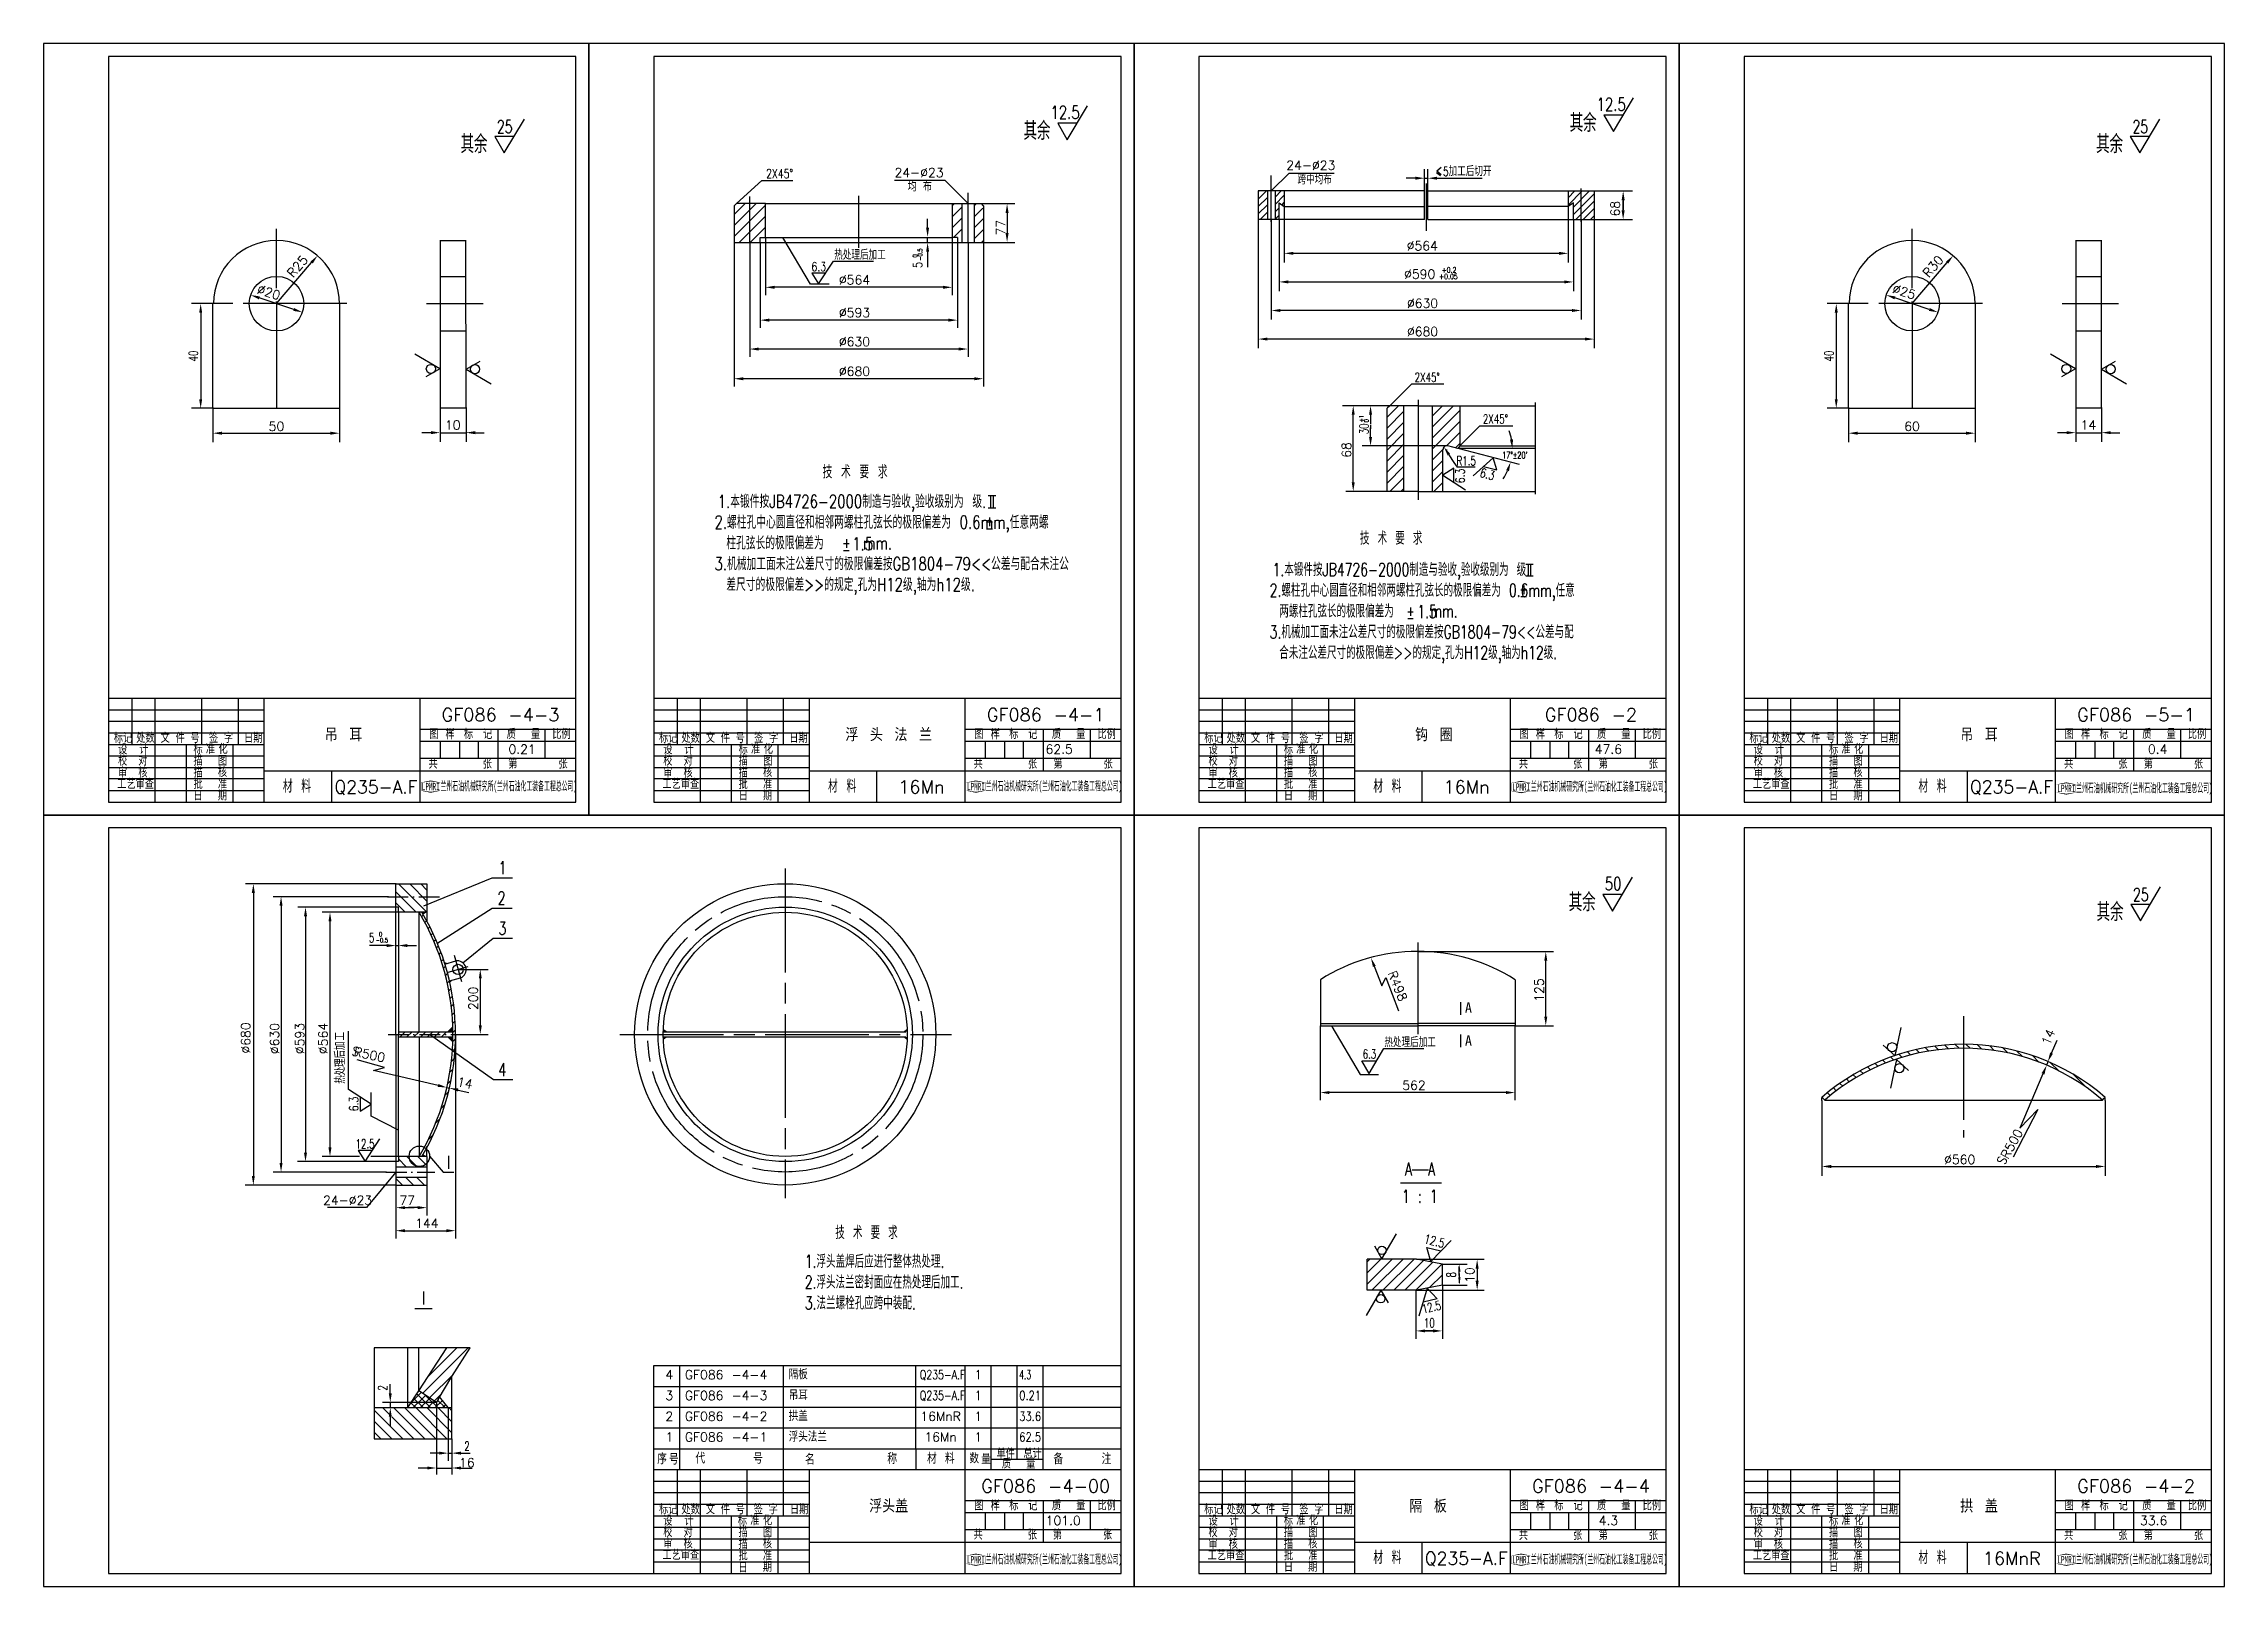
# Model space of a CAD drawing. Extents: x 0 to 840, y 0 to 594.
import ezdxf
from ezdxf.enums import TextEntityAlignment as Align

# ---------------------------------------------------------------- set-up
doc = ezdxf.new("R2010")
doc.units = 0
doc.header["$LTSCALE"] = 8
doc.header["$MEASUREMENT"] = 0
for name, pattern in [('CENTER', [7, 5, -0.5, 1, -0.5]), ('CENTER1', [1.501, 1, -0.25, 0.001, -0.25]), ('HIDDEN', [7, 5, -2]), ('PHANTOM', [13.5, 7, -1.5, 1, -1.5, 1, -1.5])]:
    doc.linetypes.add(name, pattern=pattern)
doc.layers.get('0').update_dxf_attribs({"linetype": 'CONTINUOUS'})
for name, color, linetype in [('1', 1, 'CONTINUOUS'), ('CC', 3, 'CONTINUOUS'), ('CW', 1, 'CONTINUOUS'), ('DD', 3, 'PHANTOM'), ('HZ', 1, 'CONTINUOUS'), ('X', 3, 'CONTINUOUS'), ('XX', 2, 'HIDDEN'), ('YY', 3, 'CONTINUOUS'), ('ZX', 3, 'CENTER'), ('ZX1', 3, 'CENTER1')]:
    doc.layers.add(name, color=color, linetype=linetype)
doc.styles.add('HZ', font='txt', dxfattribs={"bigfont": 'hztxt'})
doc.styles.add('STANDARD60', font='', dxfattribs={"width": 0.6})
doc.styles.get('STANDARD60').set_extended_font_data('SimSun')

msp = doc.modelspace()

# ---------------------------------------------------------------- texts
at = {"style": 'HZ', "width": 0.75}
for s, height, p in [('12.5', 5, (603.81, 568.11)), ('12.5', 5, (393.45, 565.02)), ('6.3', 3.5, (298.58, 506.39))]:
    msp.add_text(s, height=height, dxfattribs=at).set_placement(p, align=Align.CENTER)
for rotation, p in [(90, (547.38, 427.56)), (345.11373, (555.7, 426.57))]:
    msp.add_text('6.3', height=3.5, rotation=rotation, dxfattribs=at).set_placement(p, align=Align.CENTER)
at = {"layer": 'CC', "style": 'HZ'}
for s, p in [('24-%%C23', (337.2, 542.6)), ('24-%%C23', (488.1, 545.4)), ('%%C564 ', (532.6, 514.4)), ('%%C564 ', (313.9, 501.3)), ('%%C590 ', (531.6, 503.5)), ('%%C630 ', (532.7, 492.3)), ('%%C593 ', (313.9, 488.7)), ('%%C630 ', (313.9, 477.5)), ('%%C680 ', (532.7, 481.4)), ('%%C680 ', (313.9, 466.1)), ('50', (89.7, 444.9)), ('10', (157.6, 445.4)), ('60', (719.7, 444.9)), ('14', (787.6, 445.4)), ('562 ', (529.4, 191.2)), ('%%C560 ', (739.6, 162.6)), ('24-%%C23', (117.1, 146.9)), ('77 ', (141.6, 146.9)), ('144', (147.6, 138)), ('16', (163, 45.9))]:
    msp.add_text(s, height=3.5, dxfattribs=at).set_placement(p, align=Align.CENTER)
for s, rotation, p in [('68 ', 90, (607.1, 532)), ('77 ', 90, (370.4, 524.7)), ('R25', 49, (99.1, 507.1)), ('R30', 49, (729.1, 507.1)), ('%%C20', 342, (86.2, 496.6)), ('%%C25', 342, (716.1, 496.8)), ('68 ', 90, (503.6, 439.1)), ('R498 ', 292, (520.5, 229.1)), ('200', 90, (167.2, 226.4)), ('125', 90, (577.8, 229.6)), ('%%C680 ', 90, (79.6, 212.7)), ('%%C630 ', 90, (90.7, 212.5)), ('%%C593 ', 90, (100.4, 212.5)), ('%%C564 ', 90, (109.4, 212.5)), ('14', 67, (773.8, 210.8)), ('R500 ', 348, (126.7, 202.7)), ('14', 348, (161.9, 192.1)), ('R500 ', 61, (760.4, 170.9)), ('10', 90, (551.1, 119.9))]:
    msp.add_text(s, height=3.5, rotation=rotation, dxfattribs=at).set_placement(p, align=Align.CENTER)
at = {"layer": 'CW', "style": 'HZ'}
for s, height, width, p in [('其', 7, 0.75, (380.05, 556.92)), ('余', 7, 0.75, (385.21, 556.92)), ('其', 7, 0.75, (590.42, 560.01)), ('余', 7, 0.75, (595.57, 560.01)), ('2X45%%D', 3.5, 0.75, (283.48, 542.2)), ('均 布', 3.5, 0.75, (337.49, 537.15)), ('+0.05', 2.04, 0.7, (541.1, 503.33)), ('R1.5', 3.5, 0.7, (547.97, 431.62))]:
    msp.add_text(s, height=height, dxfattribs=dict(at, width=width)).set_placement(p, align=Align.CENTER)
for s, height, width, p in [('5加工后切开', 3.5, 0.7, (539.09, 543.02)), ('跨中均布', 3.5, 0.7, (482.97, 539.87)), ('热处理后加工', 3.5, 0.7, (304.52, 510.83)), ('+0.2', 2.04, 0.7, (538.49, 505.83)), ('2X45%%D', 3.5, 0.7, (528.09, 463.78)), ('2X45%%D', 3.5, 0.7, (554.39, 447.71)), ('%%p', 5, 0.75, (362.54, 407.21)), ('%%p', 5, 0.75, (307.44, 398.88)), ('%%p', 5, 0.7, (568.45, 381.1)), ('%%p', 5, 0.7, (524.87, 372.67)), ('标记', 3.5, 0.75, (27.05, 324.8)), ('处数', 3.5, 0.75, (35.65, 324.8)), ('文', 3.5, 0.75, (45.08, 324.8)), ('件', 3.5, 0.75, (50.82, 324.8)), ('号', 3.5, 0.75, (56.55, 324.8)), ('签', 3.5, 0.75, (63.69, 324.8)), ('字', 3.5, 0.75, (69.43, 324.8)), ('日期', 3.5, 0.75, (77.2, 324.8)), ('图', 3.5, 0.75, (148.49, 326.31)), ('样', 3.5, 0.75, (154.78, 326.23)), ('标', 3.5, 0.75, (161.9, 326.27)), ('记', 3.5, 0.75, (169.27, 326.28)), ('质', 3.5, 0.75, (178.35, 326.3)), ('量', 3.5, 0.75, (187.72, 326.28)), ('比例', 3.5, 0.75, (195.92, 326.28)), ('标记', 3.5, 0.75, (237.05, 324.8)), ('处数', 3.5, 0.75, (245.65, 324.8)), ('文', 3.5, 0.75, (255.08, 324.8)), ('件', 3.5, 0.75, (260.82, 324.8)), ('号', 3.5, 0.75, (266.55, 324.8)), ('签', 3.5, 0.75, (273.69, 324.8)), ('字', 3.5, 0.75, (279.43, 324.8)), ('日期', 3.5, 0.75, (287.2, 324.8)), ('图', 3.5, 0.75, (358.49, 326.31)), ('样', 3.5, 0.75, (364.78, 326.23)), ('标', 3.5, 0.75, (371.9, 326.27)), ('记', 3.5, 0.75, (379.27, 326.28)), ('质', 3.5, 0.75, (388.35, 326.3)), ('量', 3.5, 0.75, (397.72, 326.28)), ('比例', 3.5, 0.75, (405.92, 326.28)), ('标记', 3.5, 0.75, (447.05, 324.8)), ('处数', 3.5, 0.75, (455.65, 324.8)), ('文', 3.5, 0.75, (465.08, 324.8)), ('件', 3.5, 0.75, (470.82, 324.8)), ('号', 3.5, 0.75, (476.55, 324.8)), ('签', 3.5, 0.75, (483.69, 324.8)), ('字', 3.5, 0.75, (489.43, 324.8)), ('日期', 3.5, 0.75, (497.2, 324.8)), ('图', 3.5, 0.75, (568.49, 326.31)), ('样', 3.5, 0.75, (574.78, 326.23)), ('标', 3.5, 0.75, (581.9, 326.27)), ('记', 3.5, 0.75, (589.27, 326.28)), ('质', 3.5, 0.75, (598.35, 326.3)), ('量', 3.5, 0.75, (607.72, 326.28)), ('比例', 3.5, 0.75, (615.92, 326.28)), ('标记', 3.5, 0.75, (657.05, 324.8)), ('处数', 3.5, 0.75, (665.65, 324.8)), ('文', 3.5, 0.75, (675.08, 324.8)), ('件', 3.5, 0.75, (680.82, 324.8)), ('号', 3.5, 0.75, (686.55, 324.8)), ('签', 3.5, 0.75, (693.69, 324.8)), ('字', 3.5, 0.75, (699.43, 324.8)), ('日期', 3.5, 0.75, (707.2, 324.8)), ('图', 3.5, 0.75, (778.49, 326.31)), ('样', 3.5, 0.75, (784.78, 326.23)), ('标', 3.5, 0.75, (791.9, 326.27)), ('记', 3.5, 0.75, (799.27, 326.28)), ('质', 3.5, 0.75, (808.35, 326.3)), ('量', 3.5, 0.75, (817.72, 326.28)), ('比例', 3.5, 0.75, (825.92, 326.28)), ('校', 3.5, 0.75, (28.69, 316.02)), ('设', 3.5, 0.75, (28.69, 320.41)), ('对', 3.5, 0.75, (36.47, 316.02)), ('计', 3.5, 0.75, (36.8, 320.41)), ('标', 3.5, 0.75, (57.72, 320.41)), ('描', 3.5, 0.75, (57.72, 316.02)), ('准', 3.5, 0.75, (62.47, 320.54)), ('图', 3.5, 0.75, (67.15, 316.02)), ('化', 3.5, 0.75, (67.39, 320.54)), ('校', 3.5, 0.75, (238.69, 316.02)), ('设', 3.5, 0.75, (238.69, 320.41)), ('对', 3.5, 0.75, (246.47, 316.02)), ('计', 3.5, 0.75, (246.8, 320.41)), ('标', 3.5, 0.75, (267.72, 320.41)), ('描', 3.5, 0.75, (267.72, 316.02)), ('准', 3.5, 0.75, (272.47, 320.54)), ('图', 3.5, 0.75, (277.15, 316.02)), ('化', 3.5, 0.75, (277.39, 320.54)), ('校', 3.5, 0.75, (448.69, 316.02)), ('设', 3.5, 0.75, (448.69, 320.41)), ('对', 3.5, 0.75, (456.47, 316.02)), ('计', 3.5, 0.75, (456.8, 320.41)), ('标', 3.5, 0.75, (477.72, 320.41)), ('描', 3.5, 0.75, (477.72, 316.02)), ('准', 3.5, 0.75, (482.47, 320.54)), ('图', 3.5, 0.75, (487.15, 316.02)), ('化', 3.5, 0.75, (487.39, 320.54)), ('校', 3.5, 0.75, (658.69, 316.02)), ('设', 3.5, 0.75, (658.69, 320.41)), ('对', 3.5, 0.75, (666.47, 316.02)), ('计', 3.5, 0.75, (666.8, 320.41)), ('标', 3.5, 0.75, (687.72, 320.41)), ('描', 3.5, 0.75, (687.72, 316.02)), ('准', 3.5, 0.75, (692.47, 320.54)), ('图', 3.5, 0.75, (697.15, 316.02)), ('化', 3.5, 0.75, (697.39, 320.54)), ('工艺审查', 3.5, 0.75, (28.34, 307.07)), ('审', 3.5, 0.75, (28.69, 311.46)), ('核', 3.5, 0.75, (36.47, 311.46)), ('描', 3.5, 0.75, (57.72, 311.45)), ('批', 3.5, 0.75, (57.73, 307.04)), ('核', 3.5, 0.75, (67.12, 311.63)), ('准', 3.5, 0.75, (67.1, 307.06)), ('材 料', 5, 0.75, (92.16, 305.63)), ('共', 3.5, 0.75, (148.24, 314.87)), ('张', 3.5, 0.75, (169.14, 314.87)), ('第', 3.5, 0.75, (178.97, 314.87)), ('张', 3.5, 0.75, (198.27, 314.87)), ('工艺审查', 3.5, 0.75, (238.34, 307.07)), ('审', 3.5, 0.75, (238.69, 311.46)), ('核', 3.5, 0.75, (246.47, 311.46)), ('描', 3.5, 0.75, (267.72, 311.45)), ('批', 3.5, 0.75, (267.73, 307.04)), ('核', 3.5, 0.75, (277.12, 311.63)), ('准', 3.5, 0.75, (277.1, 307.06)), ('材 料', 5, 0.75, (302.16, 305.63)), ('共', 3.5, 0.75, (358.24, 314.87)), ('张', 3.5, 0.75, (379.14, 314.87)), ('第', 3.5, 0.75, (388.97, 314.87)), ('张', 3.5, 0.75, (408.27, 314.87)), ('工艺审查', 3.5, 0.75, (448.34, 307.07)), ('审', 3.5, 0.75, (448.69, 311.46)), ('核', 3.5, 0.75, (456.47, 311.46)), ('描', 3.5, 0.75, (477.72, 311.45)), ('批', 3.5, 0.75, (477.73, 307.04)), ('核', 3.5, 0.75, (487.12, 311.63)), ('准', 3.5, 0.75, (487.1, 307.06)), ('材 料', 5, 0.75, (512.16, 305.63)), ('共', 3.5, 0.75, (568.24, 314.87)), ('张', 3.5, 0.75, (589.14, 314.87)), ('第', 3.5, 0.75, (598.97, 314.87)), ('张', 3.5, 0.75, (618.27, 314.87)), ('工艺审查', 3.5, 0.75, (658.34, 307.07)), ('审', 3.5, 0.75, (658.69, 311.46)), ('核', 3.5, 0.75, (666.47, 311.46)), ('描', 3.5, 0.75, (687.72, 311.45)), ('批', 3.5, 0.75, (687.73, 307.04)), ('核', 3.5, 0.75, (697.12, 311.63)), ('准', 3.5, 0.75, (697.1, 307.06)), ('材 料', 5, 0.75, (722.16, 305.63)), ('共', 3.5, 0.75, (778.24, 314.87)), ('张', 3.5, 0.75, (799.14, 314.87)), ('第', 3.5, 0.75, (808.97, 314.87)), ('张', 3.5, 0.75, (828.27, 314.87)), ('日', 3.5, 0.75, (57.73, 302.61)), ('期', 3.5, 0.75, (67.08, 302.65)), ('日', 3.5, 0.75, (267.73, 302.61)), ('期', 3.5, 0.75, (277.08, 302.65)), ('日', 3.5, 0.75, (477.73, 302.61)), ('期', 3.5, 0.75, (487.08, 302.65)), ('日', 3.5, 0.75, (687.73, 302.61)), ('期', 3.5, 0.75, (697.08, 302.65)), ('标记', 3.5, 0.75, (447.05, 27.8)), ('设', 3.5, 0.75, (448.69, 23.41)), ('处数', 3.5, 0.75, (455.65, 27.8)), ('计', 3.5, 0.75, (456.8, 23.41)), ('文', 3.5, 0.75, (465.08, 27.8)), ('件', 3.5, 0.75, (470.82, 27.8)), ('号', 3.5, 0.75, (476.55, 27.8)), ('标', 3.5, 0.75, (477.72, 23.41)), ('准', 3.5, 0.75, (482.47, 23.54)), ('签', 3.5, 0.75, (483.69, 27.8)), ('化', 3.5, 0.75, (487.39, 23.54)), ('字', 3.5, 0.75, (489.43, 27.8)), ('日期', 3.5, 0.75, (497.2, 27.8)), ('图', 3.5, 0.75, (568.49, 29.31)), ('样', 3.5, 0.75, (574.78, 29.23)), ('标', 3.5, 0.75, (581.9, 29.27)), ('记', 3.5, 0.75, (589.27, 29.28)), ('质', 3.5, 0.75, (598.35, 29.3)), ('量', 3.5, 0.75, (607.72, 29.28)), ('比例', 3.5, 0.75, (615.92, 29.28)), ('标记', 3.5, 0.75, (657.05, 27.8)), ('设', 3.5, 0.75, (658.69, 23.41)), ('处数', 3.5, 0.75, (665.65, 27.8)), ('计', 3.5, 0.75, (666.8, 23.41)), ('文', 3.5, 0.75, (675.08, 27.8)), ('件', 3.5, 0.75, (680.82, 27.8)), ('号', 3.5, 0.75, (686.55, 27.8)), ('标', 3.5, 0.75, (687.72, 23.41)), ('准', 3.5, 0.75, (692.47, 23.54)), ('签', 3.5, 0.75, (693.69, 27.8)), ('化', 3.5, 0.75, (697.39, 23.54)), ('字', 3.5, 0.75, (699.43, 27.8)), ('日期', 3.5, 0.75, (707.2, 27.8)), ('图', 3.5, 0.75, (778.49, 29.31)), ('样', 3.5, 0.75, (784.78, 29.23)), ('标', 3.5, 0.75, (791.9, 29.27)), ('记', 3.5, 0.75, (799.27, 29.28)), ('质', 3.5, 0.75, (808.35, 29.3)), ('量', 3.5, 0.75, (817.72, 29.28)), ('比例', 3.5, 0.75, (825.92, 29.28)), ('校', 3.5, 0.75, (448.69, 19.02)), ('审', 3.5, 0.75, (448.69, 14.46)), ('核', 3.5, 0.75, (456.47, 14.46)), ('对', 3.5, 0.75, (456.47, 19.02)), ('描', 3.5, 0.75, (477.72, 19.02)), ('描', 3.5, 0.75, (477.72, 14.45)), ('核', 3.5, 0.75, (487.12, 14.63)), ('图', 3.5, 0.75, (487.15, 19.02)), ('共', 3.5, 0.75, (568.24, 17.87)), ('张', 3.5, 0.75, (589.14, 17.87)), ('第', 3.5, 0.75, (598.97, 17.87)), ('张', 3.5, 0.75, (618.27, 17.87)), ('校', 3.5, 0.75, (658.69, 19.02)), ('审', 3.5, 0.75, (658.69, 14.46)), ('核', 3.5, 0.75, (666.47, 14.46)), ('对', 3.5, 0.75, (666.47, 19.02)), ('描', 3.5, 0.75, (687.72, 19.02)), ('描', 3.5, 0.75, (687.72, 14.45)), ('核', 3.5, 0.75, (697.12, 14.63)), ('图', 3.5, 0.75, (697.15, 19.02)), ('共', 3.5, 0.75, (778.24, 17.87)), ('张', 3.5, 0.75, (799.14, 17.87)), ('第', 3.5, 0.75, (808.97, 17.87)), ('张', 3.5, 0.75, (828.27, 17.87)), ('工艺审查', 3.5, 0.75, (448.34, 10.07)), ('批', 3.5, 0.75, (477.73, 10.04)), ('日', 3.5, 0.75, (477.73, 5.61)), ('期', 3.5, 0.75, (487.08, 5.65)), ('准', 3.5, 0.75, (487.1, 10.06)), ('材 料', 5, 0.75, (512.16, 8.63)), ('工艺审查', 3.5, 0.75, (658.34, 10.07)), ('批', 3.5, 0.75, (687.73, 10.04)), ('日', 3.5, 0.75, (687.73, 5.61)), ('期', 3.5, 0.75, (697.08, 5.65)), ('准', 3.5, 0.75, (697.1, 10.06)), ('材 料', 5, 0.75, (722.16, 8.63))]:
    msp.add_text(s, height=height, dxfattribs=dict(at, width=width)).set_placement(p)
for s, width, p in [('0', 0.75, (336.5, 511.62)), ('-0.5', 0.75, (338.43, 510.33)), ('+1', 0.7, (508.43, 448.16)), ('0', 0.7, (510.35, 448.16))]:
    msp.add_text(s, height=1.7, rotation=90, dxfattribs=dict(at, width=width)).set_placement(p)
for s, width, p in [('5', 0.75, (338.41, 508.76)), ('30', 0.7, (510.32, 445.69))]:
    msp.add_text(s, height=3.5, rotation=90, dxfattribs=dict(at, width=width)).set_placement(p, align=Align.CENTER)
at = {"layer": 'CW', "linetype": 'Continuous', "style": 'HZ', "width": 0.7}
msp.add_text("17%%D%%P20'", height=2.5, dxfattribs=at).set_placement((566.69, 434.32), align=Align.CENTER)
at = {"layer": 'HZ', "style": 'HZ'}
for s, height, width, p in [('       技 术 要 求', 5, 0.75, (274.62, 426.62)), ('1.本锻件按JB4726-2000制造与验收,验收级别为 级.', 5, 0.75, (259.65, 415.24)), ('2.螺柱孔中心圆直径和相邻两螺柱孔弦长的极限偏差为 0.6mm,任意两螺', 5, 0.75, (258.43, 407.24)), ('  柱孔弦长的极限偏差为    mm.', 5, 0.75, (256.29, 399.24)), ('           技 术 要 求', 5, 0.7, (469.72, 401.1)), ('3.机械加工面未注公差尺寸的极限偏差按GB1804-79<<公差与配合未注公', 5, 0.75, (258.43, 391.24)), ('  差尺寸的极限偏差>>的规定,孔为H12级,轴为h12级.', 5, 0.75, (256.29, 383.24)), ('2.螺柱孔中心圆直径和相邻两螺柱孔弦长的极限偏差为 0.6mm,任意', 5, 0.7, (472.27, 381.02)), ('1.本锻件按JB4726-2000制造与验收,验收级别为 级.', 5, 0.7, (473.39, 389.02)), ('  两螺柱孔弦长的极限偏差为    mm.', 5, 0.7, (469.72, 373.02)), ('3.机械加工面未注公差尺寸的极限偏差按GB1804-79<<公差与配', 5, 0.7, (472.27, 365.02)), ('  合未注公差尺寸的极限偏差>>的规定,孔为H12级,轴为h12级.', 5, 0.7, (469.72, 357.02)), ('序', 4.2, 0.75, (236.33, 47.03)), ('号', 4.2, 0.75, (240.86, 46.9)), ('代', 4.2, 0.75, (251.08, 47.27)), ('号', 4.2, 0.75, (273.26, 47.19)), ('名', 4.2, 0.75, (293.3, 46.8)), ('称', 4.2, 0.75, (324.97, 47.1)), ('材', 4.2, 0.75, (340.3, 47.22)), ('料', 4.2, 0.75, (347.18, 47.22)), ('数', 3.94, 0.75, (356.6, 47.35)), ('量', 3.94, 0.75, (361.13, 47.07)), ('单件', 3.5, 0.75, (367.04, 49.26)), ('总计', 3.5, 0.75, (377.41, 49.26)), ('备', 4.2, 0.75, (388.96, 47.03)), ('注', 4.2, 0.75, (407.53, 47.03)), ('质', 3.5, 0.75, (369.11, 45.38)), ('量', 3.5, 0.75, (378.47, 45.36)), ('标记', 3.5, 0.75, (237.05, 27.8)), ('设', 3.5, 0.75, (238.69, 23.41)), ('处数', 3.5, 0.75, (245.65, 27.8)), ('计', 3.5, 0.75, (246.8, 23.41)), ('文', 3.5, 0.75, (255.08, 27.8)), ('件', 3.5, 0.75, (260.82, 27.8)), ('号', 3.5, 0.75, (266.55, 27.8)), ('标', 3.5, 0.75, (267.42, 23.41)), ('准', 3.5, 0.75, (272.17, 23.54)), ('签', 3.5, 0.75, (273.52, 27.8)), ('化', 3.5, 0.75, (277.09, 23.54)), ('字', 3.5, 0.75, (279.27, 27.8)), ('日期', 3.5, 0.75, (287.46, 27.8)), ('图', 3.5, 0.75, (358.49, 29.31)), ('样', 3.5, 0.75, (364.78, 29.23)), ('标', 3.5, 0.75, (371.9, 29.27)), ('记', 3.5, 0.75, (379.27, 29.28)), ('质', 3.5, 0.75, (388.35, 29.3)), ('量', 3.5, 0.75, (397.72, 29.28)), ('比例', 3.5, 0.75, (405.92, 29.28)), ('校', 3.5, 0.75, (238.69, 19.02)), ('审', 3.5, 0.75, (238.69, 14.63)), ('核', 3.5, 0.75, (246.47, 14.63)), ('对', 3.5, 0.75, (246.47, 19.02)), ('描', 3.5, 0.75, (267.65, 19.02)), ('描', 3.5, 0.75, (267.65, 14.45)), ('核', 3.5, 0.75, (277.05, 14.63)), ('图', 3.5, 0.75, (277.08, 19.02)), ('共', 3.5, 0.75, (358.18, 18.05)), ('张', 3.5, 0.75, (379.08, 18.05)), ('第', 3.5, 0.75, (388.76, 18.05)), ('张', 3.5, 0.75, (408.06, 18.05)), ('工艺审查', 3.5, 0.75, (238.34, 10.24)), ('批', 3.5, 0.75, (267.66, 10.03)), ('日', 3.5, 0.75, (267.66, 5.36)), ('期', 3.5, 0.75, (277.01, 5.64)), ('准', 3.5, 0.75, (277.03, 10.05))]:
    msp.add_text(s, height=height, dxfattribs=dict(at, width=width)).set_placement(p)
at = {"layer": 'X', "style": 'HZ'}
for s, height, p in [('GF086 -4-3', 5, (176, 333.1)), ('GF086 -4-1', 5, (386, 333.1)), ('GF086 -2', 5, (596, 333.1)), ('GF086 -5-1', 5, (806, 333.1)), ('吊 耳', 5, (115.5, 325.4)), ('浮 头 法 兰', 5, (325.5, 325.4)), ('钩 圈', 5, (535.5, 325.4)), ('吊 耳', 5, (745.5, 325.4)), ('0.21', 3.5, (184.3, 320.6)), ('62.5  ', 3.5, (394.3, 320.6)), ('47.6 ', 3.5, (604.3, 320.6)), ('0.4', 3.5, (814.3, 320.6)), ('16Mn', 5, (338.1, 305.3)), ('16Mn', 5, (548.1, 305.3)), ('1', 3.5, (360, 79.75)), ('16MnR', 3.5, (345.5, 63.75)), ('1', 3.5, (360, 71.75)), ('1', 3.5, (360, 63.75)), ('16Mn', 3.5, (345.5, 55.75)), ('1', 3.5, (360, 55.75)), ('浮头盖', 5, (325.5, 28.4)), ('GF086 -4-00', 5, (386, 36.1)), ('隔 板 ', 5, (535.5, 28.4)), ('GF086 -4-4', 5, (596, 36.1)), ('拱 盖', 5, (745.5, 28.4)), ('GF086 -4-2', 5, (806, 36.1)), ('101.0 ', 3.5, (394.3, 23.6)), ('4.3 ', 3.5, (604.3, 23.6)), ('33.6 ', 3.5, (814.3, 23.6)), ('16MnR', 5, (758.1, 8.3))]:
    msp.add_text(s, height=height, dxfattribs=at).set_placement(p, align=Align.CENTER)
for s, height, width, p, p2 in [('Q235-A.F', 5, 0.914286, (112, 305.3), (144, 305.3)), ('Q235-A.F', 5, 0.914286, (742, 305.3), (774, 305.3)), ('Q235-A.F', 3.5, 0.714286, (337.5, 79.75), (355, 79.75)), ('4.3  ', 3.5, 0.718303, (375.8, 79.75), (384.2, 79.75)), ('Q235-A.F', 3.5, 0.714286, (337.5, 71.75), (355, 71.75)), ('0.21', 3.5, 0.96, (375.8, 71.75), (384.2, 71.75)), ('33.6', 3.5, 0.8, (375.8, 63.75), (384.2, 63.75)), ('62.5', 3.5, 0.8, (375.8, 55.75), (384.2, 55.75)), ('Q235-A.F', 5, 0.914286, (532, 8.3), (564, 8.3))]:
    msp.add_text(s, height=height, dxfattribs=dict(at, width=width)).set_placement(p, p2, align=Align.FIT)
for s, p in [('4', (242.5, 79.75)), ('3', (242.5, 71.75)), ('2', (242.5, 63.75)), ('1', (242.5, 55.75))]:
    msp.add_text(s, height=3.5, dxfattribs=at).set_placement(p, align=Align.RIGHT)
for s, p in [('GF086 -4-4', (247, 79.75)), ('隔板', (287, 79.75)), ('GF086 -4-3', (247, 71.75)), ('GF086 -4-2', (247, 63.75)), ('拱盖', (287, 63.75)), ('吊耳', (287, 71.75)), ('GF086 -4-1', (247, 55.75)), ('浮头法兰', (287, 55.75))]:
    msp.add_text(s, height=3.5, dxfattribs=at).set_placement(p)

# ---------------------------------------------------------------- blocks, each defined once
blk = doc.blocks.new('*X7')
at = {"color": 0}
for p, q in [((140.48, 68.82), (140.36, 68.95)), ((143.31, 68.82), (141.47, 70.66)), ((141.67, 70.96), (145.38, 74.67)), ((142.36, 68.82), (147.09, 73.55)), ((146.14, 68.82), (142.59, 72.37)), ((148.97, 68.82), (143.71, 74.08)), ((145.19, 68.82), (148.8, 72.43)), ((151.8, 68.82), (147.03, 73.59)), ((148.02, 68.82), (153.17, 73.97)), ((150.84, 68.82), (153.63, 71.61)), ((154.63, 68.82), (151.77, 71.67)), ((153.67, 68.82), (154.89, 70.04))]:
    blk.add_line(p, q, dxfattribs=at)
blk = doc.blocks.new('*X6')
for p, q in [((101.65, 99), (103.65, 101)), ((104.3, 99), (106.3, 101)), ((106.95, 99), (108.95, 101)), ((109.61, 99), (111.61, 101)), ((112.26, 99), (114.26, 101)), ((114.91, 99), (116.91, 101)), ((117.56, 99), (119.56, 101))]:
    blk.add_line(p, q)
blk = doc.blocks.new('*X4')
for p, q in [((18.71, 5.45), (36.26, 23)), ((20.8, 11.96), (31.84, 23)), ((21.38, 3.71), (30.56, 12.89))]:
    blk.add_line(p, q)
blk = doc.blocks.new('*X5')
for p, q in [((9.98, 45.33), (10.61, 45.97)), ((11.23, 43.05), (11.88, 43.7)), ((12.44, 40.72), (13.1, 41.39)), ((13.58, 38.33), (14.26, 39.01)), ((14.67, 35.88), (15.37, 36.58)), ((15.69, 33.37), (16.41, 34.09)), ((16.66, 30.8), (17.39, 31.53)), ((17.56, 28.16), (18.31, 28.92)), ((18.39, 25.46), (19.16, 26.23)), ((19.14, 22.68), (19.94, 23.47)), ((19.83, 19.83), (20.64, 20.64)), ((20.43, 16.89), (21.27, 17.73)), ((20.94, 13.87), (21.81, 14.73)), ((21.37, 10.76), (22.26, 11.65)), ((21.69, 7.55), (22.61, 8.47)), ((21.9, 4.22), (22.85, 5.18)), ((22, 0.78), (22.98, 1.77)), ((21.77, -6.52), (22.84, -5.45)), ((21.96, -2.79), (22.98, -1.77)), ((20.84, -14.51), (22.02, -13.33)), ((21.41, -10.41), (22.53, -9.29)), ((18.93, -23.5), (20.28, -22.15)), ((20.04, -18.86), (21.29, -17.6)), ((15.41, -34.09), (17.05, -32.45)), ((17.44, -28.52), (18.91, -27.06)), ((12.56, -40.48), (14.48, -38.56))]:
    blk.add_line(p, q)
blk = doc.blocks.new('*X9')
at = {"color": 0}
for p, q in [((138.34, 56.82), (127.28, 67.89)), ((133.11, 66.29), (130.58, 68.82)), ((146.83, 56.82), (134.83, 68.82)), ((151.07, 56.82), (139.07, 68.82)), ((155.31, 56.82), (143.31, 68.82)), ((157.28, 59.1), (147.55, 68.82)), ((157.28, 63.34), (151.8, 68.82)), ((157.28, 67.58), (156.04, 68.82)), ((134.1, 56.82), (127.28, 63.64)), ((129.86, 56.82), (127.28, 59.4)), ((142.58, 56.82), (134.08, 65.32))]:
    blk.add_line(p, q, dxfattribs=at)
blk = doc.blocks.new('*X10')
at = {"color": 0}
for p, q in [((139.69, 161.53), (136.66, 164.57)), ((143.94, 161.53), (139.94, 165.53)), ((147.66, 162.05), (144.18, 165.53)), ((138.21, 154.53), (135.66, 157.08)), ((142.45, 154.53), (139.45, 157.53)), ((146.69, 154.53), (143.69, 157.53))]:
    blk.add_line(p, q, dxfattribs=at)
blk = doc.blocks.new('*X11')
at = {"color": 0}
for p, q in [((147.66, 259.63), (136.76, 270.53)), ((147.66, 263.88), (141, 270.53)), ((147.66, 268.12), (145.25, 270.53)), ((143.52, 259.53), (135.66, 267.39)), ((139.27, 259.53), (135.66, 263.15))]:
    blk.add_line(p, q, dxfattribs=at)
blk = doc.blocks.new('S2')
at = {"layer": 'CC', "style": 'HZ', "width": 0.85}
blk.add_text('S', height=3.5, rotation=345.84652, dxfattribs=at).set_placement((118.72, 204.5))
blk = doc.blocks.new('FTG1')
for p, q in [((135.66, 270.53), (147.66, 270.53)), ((135.66, 261.53), (135.66, 270.53)), ((147.66, 270.53), (147.66, 259.53)), ((136.66, 261.53), (135.66, 261.53)), ((135.66, 212.53), (135.66, 261.53)), ((136.66, 259.53), (136.66, 261.53)), ((136.66, 259.53), (136.66, 212.53)), ((147.66, 259.53), (136.66, 259.53)), ((144.66, 213.67), (144.66, 259.53)), ((147.66, 259.53), (147.66, 256.22)), ((154.56, 239.62), (158.72, 240.81)), ((156.33, 233.09), (160.59, 234.3)), ((117.41, 191.35), (117.41, 213.71)), ((135.66, 212.53), (135.66, 163.79)), ((136.66, 213.53), (157.46, 213.53)), ((136.66, 165.53), (136.66, 212.53)), ((136.66, 211.53), (157.46, 211.53)), ((144.66, 211.65), (144.66, 165.53)), ((238.72, 213.53), (332.16, 213.53)), ((238.72, 211.53), (332.16, 211.53)), ((126.11, 185.64), (117.41, 191.35)), ((121.95, 188.38), (121.95, 183.02)), ((121.95, 183.02), (126.11, 185.64)), ((123.81, 163.65), (129.51, 172.35)), ((147.66, 165.53), (147.66, 169.38)), ((121.18, 167.81), (123.81, 163.65)), ((126.55, 167.81), (121.18, 167.81)), ((135.66, 163.53), (135.66, 161.53)), ((136.66, 163.53), (135.66, 163.53)), ((135.66, 161.53), (135.66, 157.53)), ((135.66, 161.53), (147.66, 161.53)), ((147.66, 165.53), (136.66, 165.53)), ((136.66, 165.53), (136.66, 163.53)), ((147.66, 165.53), (147.66, 161.53)), ((147.66, 161.53), (147.66, 157.53)), ((135.66, 157.53), (135.66, 154.53)), ((135.66, 157.53), (147.66, 157.53)), ((135.66, 154.53), (147.66, 154.53)), ((147.66, 157.53), (147.66, 154.53)), ((142.93, 107.04), (149.64, 107.04)), ((140.28, 68.82), (140.28, 91.82)), ((144.47, 75.26), (155.28, 91.82)), ((144.47, 75.26), (144.48, 91.82)), ((157.28, 80.82), (164.28, 91.82)), ((151.98, 72), (157.28, 80.82)), ((157.28, 68.82), (157.28, 80.82)), ((127.28, 68.82), (140.28, 68.82)), ((140.28, 68.82), (144.47, 75.26)), ((140.28, 68.82), (157.28, 68.82)), ((151.28, 70.82), (144.47, 75.26)), ((151.98, 72), (151.21, 70.82)), ((155.87, 68.82), (152.55, 72.95)), ((157.28, 56.82), (157.28, 68.82))]:
    blk.add_line(p, q)
for centre, radius in [((285.66, 212.53), 58), ((285.66, 212.53), 49), ((285.66, 212.53), 47), ((159.66, 237.53), 2)]:
    blk.add_circle(centre, radius)
for centre, radius, start, end in [((66.2, 212.53), 91.46, 329.07756, 30.92244), ((67.2, 212.53), 91.46, 329.07756, 30.92244), ((159.33, 237.46), 3.4, 291.70928, 100.29072)]:
    blk.add_arc(centre, radius, start, end)
for points in [[(145.66, 259.53), (147.66, 259.53), (146.17, 258.67)], [(154.56, 239.62), (155.69, 239.94), (154.31, 240.4)], [(156.3, 233.08), (157.44, 233.4), (156.5, 232.28)], [(157.46, 213.45), (155.46, 213.54), (157.34, 215.46)], [(157.46, 211.6), (155.46, 211.5), (157.37, 209.59)], [(238.75, 213.53), (240.25, 213.56), (238.83, 214.62)], [(238.75, 211.53), (240.25, 211.51), (238.83, 210.45)], [(332.58, 213.53), (331.08, 213.56), (332.5, 214.62)], [(332.58, 211.53), (331.08, 211.51), (332.5, 210.45)], [(147.66, 165.53), (145.66, 165.53), (146.17, 166.38)], [(145.66, 165.53), (145.66, 165.53), (145.66, 165.53)], [(147.66, 165.53), (145.66, 165.53), (145.66, 165.53)]]:
    blk.add_solid(points)
at = {"layer": 'CC'}
for p, q in [((135.81, 270.53), (77.79, 270.53)), ((80.79, 267.03), (80.79, 158.03)), ((132.79, 265.53), (88.46, 265.53)), ((91.46, 262.03), (91.46, 163.03)), ((135.72, 261.53), (97.88, 261.53)), ((100.88, 258.03), (100.88, 167.04)), ((136.71, 259.53), (107.31, 259.53)), ((110.31, 256.03), (110.31, 169.03)), ((132.16, 246.73), (125.48, 246.73)), ((135.58, 246.77), (136.7, 246.77)), ((140.16, 246.73), (143.66, 246.73)), ((161.51, 240.07), (173.17, 249.6)), ((159.78, 237.55), (171.2, 237.55)), ((168.2, 234.05), (168.2, 216.03)), ((148.6, 212.61), (173.31, 195.22)), ((158.66, 212.47), (158.66, 133.95)), ((161.72, 212.53), (171.2, 212.53)), ((131.27, 199.74), (120.83, 202.75)), ((127.04, 198.58), (131.27, 199.74)), ((151.93, 192.86), (127.04, 198.58)), ((126.18, 181.04), (126.18, 190.13)), ((155.34, 192.08), (156.39, 191.85)), ((159.68, 191.11), (163.85, 190.17)), ((136.67, 175.71), (126.18, 181.04)), ((135.68, 163.53), (97.8, 163.53)), ((121.65, 165.53), (107.31, 165.53)), ((137.8, 165.53), (126.05, 165.53)), ((135.68, 154.53), (77.69, 154.53)), ((132.06, 159.53), (88.46, 159.53)), ((135.66, 159.53), (124.41, 145.82)), ((135.66, 154.47), (135.66, 142.82)), ((147.66, 154.47), (147.66, 142.82)), ((124.41, 145.82), (109.4, 145.82)), ((139.23, 145.82), (142.73, 145.82)), ((144.09, 145.82), (140.59, 145.82)), ((135.66, 142.76), (135.66, 133.95)), ((139.16, 136.95), (155.16, 136.95)), ((133.53, 74.32), (133.53, 77.82)), ((151.21, 70.82), (130.53, 70.82)), ((133.53, 70.82), (133.53, 68.82)), ((151.28, 70.76), (151.28, 43.05)), ((155.87, 68.76), (155.87, 48.3)), ((133.53, 65.32), (133.53, 61.82)), ((152.37, 51.3), (148.87, 51.3)), ((155.87, 51.3), (157.23, 51.3)), ((157.28, 56.76), (157.28, 43.13)), ((160.78, 51.3), (164.28, 51.3)), ((147.78, 45.57), (144.28, 45.57)), ((151.35, 45.57), (157.3, 45.57)), ((160.78, 45.57), (165.07, 45.57))]:
    blk.add_line(p, q, dxfattribs=at)
for points in [[(81.37, 267.03), (80.2, 267.03), (80.79, 270.53)], [(92.05, 262.03), (90.88, 262.03), (91.46, 265.53)], [(101.47, 258.03), (100.3, 258.03), (100.88, 261.53)], [(110.89, 256.03), (109.72, 256.03), (110.31, 259.53)], [(132.16, 246.14), (132.16, 247.31), (135.66, 246.73)], [(140.16, 246.14), (140.16, 247.31), (136.66, 246.73)], [(168.79, 234.05), (167.62, 234.05), (168.2, 237.55)], [(168.79, 216.03), (167.62, 216.03), (168.2, 212.53)], [(152.06, 193.43), (151.8, 192.3), (155.34, 192.08)], [(159.55, 190.54), (159.81, 191.68), (156.27, 191.89)], [(110.89, 169.03), (109.72, 169.03), (110.31, 165.53)], [(92.05, 163.03), (90.88, 163.03), (91.46, 159.53)], [(101.47, 167.03), (100.3, 167.03), (100.88, 163.53)], [(81.37, 158.03), (80.2, 158.03), (80.79, 154.53)], [(139.23, 145.24), (139.23, 146.4), (135.73, 145.82)], [(144.09, 145.24), (144.09, 146.4), (147.59, 145.82)], [(139.16, 136.36), (139.16, 137.53), (135.66, 136.95)], [(155.16, 136.36), (155.16, 137.53), (158.66, 136.95)], [(134.11, 74.32), (132.95, 74.32), (133.53, 70.82)], [(134.11, 65.32), (132.95, 65.32), (133.53, 68.82)], [(152.37, 50.71), (152.37, 51.88), (155.87, 51.3)], [(160.78, 50.71), (160.78, 51.88), (157.28, 51.3)], [(147.78, 44.99), (147.78, 46.15), (151.28, 45.57)], [(160.78, 44.99), (160.78, 46.15), (157.28, 45.57)]]:
    blk.add_solid(points, dxfattribs=at)
at = {"layer": 'DD'}
for p, q in [((127.28, 91.82), (127.28, 68.84)), ((164.28, 91.82), (127.28, 91.82)), ((127.28, 68.84), (127.28, 56.82)), ((127.28, 56.82), (157.28, 56.82))]:
    blk.add_line(p, q, dxfattribs=at)
at = {"layer": 'X'}
for p, q in [((146.4, 262.05), (172.73, 272.75)), ((172.73, 272.75), (180.61, 272.75)), ((151.41, 247.47), (172.73, 261.17)), ((172.73, 261.17), (180.53, 261.17)), ((173.17, 249.6), (180.61, 249.6)), ((173.31, 195.22), (180.76, 195.22)), ((148.68, 165.61), (153.85, 159.54)), ((153.85, 159.54), (157.96, 159.54))]:
    blk.add_line(p, q, dxfattribs=at)
blk.add_circle((144.74, 165.61), 3.94, dxfattribs=at)
at = {"layer": 'ZX'}
for p, q in [((285.66, 276.37), (285.66, 149.46)), ((155.81, 236.43), (163.5, 238.64)), ((161.04, 232.73), (158.25, 242.89)), ((221.91, 212.53), (349.75, 212.53))]:
    blk.add_line(p, q, dxfattribs=at)
blk.add_circle((285.66, 212.53), 53, dxfattribs=at)
at = {"layer": 'ZX1'}
for p, q in [((132.45, 265.53), (152.91, 265.53)), ((132.66, 212.53), (161.66, 212.53)), ((131.85, 159.53), (150.66, 159.53))]:
    blk.add_line(p, q, dxfattribs=at)
blk.add_blockref('S2', (-0.2, 0.07))
at = {"layer": 'YY'}
for name, p in [('*X11', (0, 0)), ('*X5', (135.66, 212.53)), ('*X6', (35.66, 112.53)), ('*X10', (0, 0)), ('*X4', (127.28, 68.82)), ('*X9', (0, 0)), ('*X7', (0, 0))]:
    blk.add_blockref(name, p, dxfattribs=at)
at = {"style": 'HZ', "width": 0.7}
for s, height, p in [('1', 5, (176.74, 274.21)), ('2', 5, (176.39, 262.49)), ('3', 5, (176.73, 250.83)), ('4', 5, (176.65, 196.42)), ('12.5', 3.5, (123.81, 168.64)), ('I', 5, (156, 160.77)), ('I', 5, (146.34, 108.56))]:
    blk.add_text(s, height=height, dxfattribs=at).set_placement(p, align=Align.CENTER)
at = {"style": 'HZ', "width": 0.75}
blk.add_text('6.3', height=3.5, rotation=90, dxfattribs=at).set_placement((121.22, 185.72), align=Align.CENTER)
at = {"layer": 'CW', "style": 'HZ', "width": 0.7}
blk.add_text('5', height=3.5, dxfattribs=at).set_placement((126.36, 247.95), align=Align.CENTER)
for s, height, p in [('-0.5', 1.7, (127.94, 247.94)), ('0', 1.7, (129.18, 250.23)), ('2', 3.5, (162.02, 52.25))]:
    blk.add_text(s, height=height, dxfattribs=at).set_placement(p)
blk.add_text('2', height=3.5, rotation=90, dxfattribs=at).set_placement((132.35, 76.4), align=Align.CENTER)
at = {"layer": 'HZ', "style": 'HZ', "width": 0.7}
for s, p in [('工', (116.01, 211.82)), ('后', (116.01, 204.88)), ('加', (116.01, 208.11)), ('理', (116.09, 201.62)), ('热', (116.09, 195.19)), ('处', (116.09, 198.42))]:
    blk.add_text(s, height=3.5, rotation=90, dxfattribs=at).set_placement(p, align=Align.CENTER)
for s, p in [('       技 术 要 求', (281.2, 133.71)), ('1.浮头盖焊后应进行整体热处理.', (293.19, 122.63)), ('2.浮头法兰密封面应在热处理后加工.', (293.19, 114.63)), ('3.法兰螺栓孔应跨中装配.', (293.19, 106.63))]:
    blk.add_text(s, height=5, dxfattribs=at).set_placement(p)
blk = doc.blocks.new('FDE')
for p, q in [((181.16, 261.26), (173.77, 261.26)), ((173.77, 261.26), (177.45, 254.93)), ((177.45, 254.93), (185.18, 267.97)), ((152.73, 221.27), (152.73, 156.82)), ((162.73, 156.82), (162.63, 221.27)), ((65.22, 156.6), (65.22, 196.88)), ((114, 196.82), (114, 156.82)), ((152.64, 171.81), (143, 177.43)), ((152.64, 171.81), (147.26, 168.74)), ((162.71, 171.62), (168.09, 174.69)), ((162.71, 171.62), (172.35, 165.99)), ((114, 156.82), (114, 156.6))]:
    blk.add_line(p, q)
at = {"linetype": 'Continuous'}
for p, q in [((152.73, 221.17), (162.63, 221.17)), ((65.22, 156.6), (114, 156.6)), ((152.73, 156.82), (162.73, 156.82))]:
    blk.add_line(p, q, dxfattribs=at)
for centre, radius in [((89.71, 196.88), 10.5), ((149.16, 171.77), 1.75), ((166.19, 171.66), 1.75)]:
    blk.add_circle(centre, radius)
blk.add_arc((89.71, 196.88), 24.29, 359.85382, 179.85382)
at = {"layer": 'CC'}
for p, q in [((89.71, 196.88), (103.21, 212.69)), ((96.34, 194.66), (83.07, 199.1)), ((89.62, 196.88), (89.8, 196.88)), ((89.62, 196.88), (89.8, 196.88)), ((89.71, 196.79), (89.71, 196.97)), ((89.71, 196.79), (89.71, 196.97))]:
    blk.add_line(p, q, dxfattribs=at)
at = {"layer": 'CC', "linetype": 'Continuous'}
for p, q in [((65.16, 196.88), (57, 196.88)), ((60.5, 193.38), (60.5, 160.1)), ((65.16, 156.6), (57, 156.6)), ((65.22, 156.9), (65.22, 143.51)), ((114, 156.9), (114, 143.51)), ((152.73, 156.9), (152.73, 143.71)), ((162.73, 156.9), (162.73, 143.71)), ((68.72, 147.01), (110.5, 147.01)), ((149.23, 147.21), (145.73, 147.21)), ((152.73, 147.21), (162.73, 147.21)), ((166.23, 147.21), (169.73, 147.21))]:
    blk.add_line(p, q, dxfattribs=at)
at = {"layer": 'CC'}
for points in [[(103.66, 212.31), (102.77, 213.07), (105.49, 215.35)], [(82.88, 198.55), (83.25, 199.66), (79.75, 200.21)], [(96.16, 194.1), (96.53, 195.21), (99.66, 193.55)]]:
    blk.add_solid(points, dxfattribs=at)
at = {"layer": 'CC', "linetype": 'Continuous'}
for points in [[(61.08, 193.38), (59.91, 193.38), (60.5, 196.88)], [(61.08, 160.1), (59.91, 160.1), (60.5, 156.6)]]:
    blk.add_solid(points, dxfattribs=at)
at = {"layer": 'CC', "linetype": 'HIDDEN'}
for points in [[(68.72, 146.42), (68.72, 147.59), (65.22, 147.01)], [(110.5, 146.42), (110.5, 147.59), (114, 147.01)], [(149.23, 146.63), (149.23, 147.8), (152.73, 147.21)], [(166.23, 146.63), (166.23, 147.8), (162.73, 147.21)]]:
    blk.add_solid(points, dxfattribs=at)
at = {"layer": 'XX', "linetype": 'HIDDEN'}
for p, q in [((152.73, 207.38), (162.65, 207.38)), ((152.85, 186.38), (162.68, 186.38))]:
    blk.add_line(p, q, dxfattribs=at)
at = {"layer": 'XX'}
blk.add_line((89.62, 196.88), (89.8, 196.88), dxfattribs=at)
at = {"layer": 'ZX'}
for p, q in [((89.71, 202.85), (89.71, 225.75)), ((116.85, 196.88), (60.92, 196.88)), ((89.71, 196.88), (89.71, 197.74)), ((89.71, 196.88), (89.71, 153.65)), ((147.53, 196.88), (169.26, 196.88))]:
    blk.add_line(p, q, dxfattribs=at)
at = {"style": 'HZ', "width": 0.7}
blk.add_text('25', height=5, dxfattribs=at).set_placement((177.62, 262.53), align=Align.CENTER)
at = {"layer": 'CW', "style": 'HZ', "width": 0.75}
for s, p in [('其', (163.2, 254.82)), ('余', (168.35, 254.82))]:
    blk.add_text(s, height=7, dxfattribs=at).set_placement(p, align=Align.CENTER)
at = {"layer": 'CW', "linetype": 'HIDDEN', "style": 'HZ', "width": 0.7}
blk.add_text('40', height=3.5, rotation=90, dxfattribs=at).set_placement((59.43, 176.71), align=Align.CENTER)
blk = doc.blocks.new('FF1')
at = {"layer": 'HZ', "style": 'HZ', "width": 0.75}
blk.add_text('1.5', height=5, dxfattribs=at).set_placement((102.06, 101.91), align=Align.CENTER)
blk = doc.blocks.new('GQ1')
at = {"layer": 'HZ', "style": 'HZ', "width": 0.7}
blk.add_text('1.5', height=5, dxfattribs=at).set_placement((109.38, 75.83), align=Align.CENTER)
blk = doc.blocks.new('WDE')
for p, q in [((181.16, 261.26), (173.77, 261.26)), ((173.77, 261.26), (177.45, 254.93)), ((177.45, 254.93), (185.18, 267.97)), ((152.73, 221.27), (152.73, 156.82)), ((162.73, 156.9), (162.73, 221.18)), ((65.22, 156.6), (65.22, 196.88)), ((114, 196.82), (114, 156.82)), ((152.64, 171.81), (143, 177.43)), ((152.64, 171.81), (147.26, 168.74)), ((162.71, 171.62), (168.09, 174.69)), ((162.71, 171.62), (172.35, 165.99)), ((114, 156.82), (114, 156.6))]:
    blk.add_line(p, q)
at = {"linetype": 'Continuous'}
for p, q in [((152.73, 221.17), (162.74, 221.17)), ((65.22, 156.6), (114, 156.6)), ((152.73, 156.82), (162.73, 156.82))]:
    blk.add_line(p, q, dxfattribs=at)
for centre, radius in [((89.71, 196.88), 10.5), ((149.16, 171.77), 1.75), ((166.19, 171.66), 1.75)]:
    blk.add_circle(centre, radius)
blk.add_arc((89.71, 196.88), 24.29, 359.85382, 179.85382)
at = {"layer": 'CC'}
for p, q in [((89.71, 196.88), (103.21, 212.69)), ((96.34, 194.66), (83.07, 199.1)), ((89.62, 196.88), (89.8, 196.88)), ((89.62, 196.88), (89.8, 196.88)), ((89.71, 196.79), (89.71, 196.97)), ((89.71, 196.79), (89.71, 196.97))]:
    blk.add_line(p, q, dxfattribs=at)
at = {"layer": 'CC', "linetype": 'Continuous'}
for p, q in [((65.16, 196.88), (57, 196.88)), ((60.5, 193.38), (60.5, 160.1)), ((65.16, 156.6), (57, 156.6)), ((65.22, 156.9), (65.22, 143.51)), ((114, 156.9), (114, 143.51)), ((152.73, 156.9), (152.73, 143.71)), ((162.73, 156.9), (162.73, 143.71)), ((68.72, 147.01), (110.5, 147.01)), ((149.23, 147.21), (145.73, 147.21)), ((152.73, 147.21), (162.73, 147.21)), ((166.23, 147.21), (169.73, 147.21))]:
    blk.add_line(p, q, dxfattribs=at)
at = {"layer": 'CC'}
for points in [[(103.66, 212.31), (102.77, 213.07), (105.49, 215.35)], [(82.88, 198.55), (83.25, 199.66), (79.75, 200.21)], [(96.16, 194.1), (96.53, 195.21), (99.66, 193.55)]]:
    blk.add_solid(points, dxfattribs=at)
at = {"layer": 'CC', "linetype": 'Continuous'}
for points in [[(61.08, 193.38), (59.91, 193.38), (60.5, 196.88)], [(61.08, 160.1), (59.91, 160.1), (60.5, 156.6)]]:
    blk.add_solid(points, dxfattribs=at)
at = {"layer": 'CC', "linetype": 'HIDDEN'}
for points in [[(68.72, 146.42), (68.72, 147.59), (65.22, 147.01)], [(110.5, 146.42), (110.5, 147.59), (114, 147.01)], [(149.23, 146.63), (149.23, 147.8), (152.73, 147.21)], [(166.23, 146.63), (166.23, 147.8), (162.73, 147.21)]]:
    blk.add_solid(points, dxfattribs=at)
at = {"layer": 'XX', "linetype": 'HIDDEN'}
for p, q in [((152.73, 207.38), (162.65, 207.38)), ((152.85, 186.38), (162.68, 186.38))]:
    blk.add_line(p, q, dxfattribs=at)
at = {"layer": 'XX'}
blk.add_line((89.62, 196.88), (89.8, 196.88), dxfattribs=at)
at = {"layer": 'ZX'}
for p, q in [((89.71, 202.85), (89.71, 225.75)), ((116.85, 196.88), (60.92, 196.88)), ((89.71, 196.88), (89.71, 197.74)), ((89.71, 196.88), (89.71, 155.95)), ((147.53, 196.88), (169.26, 196.88))]:
    blk.add_line(p, q, dxfattribs=at)
at = {"style": 'HZ', "width": 0.7}
blk.add_text('25', height=5, dxfattribs=at).set_placement((177.62, 262.53), align=Align.CENTER)
at = {"layer": 'CW', "style": 'HZ', "width": 0.75}
for s, p in [('其', (163.2, 254.82)), ('余', (168.35, 254.82))]:
    blk.add_text(s, height=7, dxfattribs=at).set_placement(p, align=Align.CENTER)
at = {"layer": 'CW', "linetype": 'HIDDEN', "style": 'HZ', "width": 0.7}
blk.add_text('40', height=3.5, rotation=90, dxfattribs=at).set_placement((59.43, 176.71), align=Align.CENTER)
blk = doc.blocks.new('*X18')
for p, q in [((87.01, 201.49), (85.86, 202.64)), ((90.1, 202.64), (88.93, 203.81)), ((93.3, 203.68), (92.1, 204.88)), ((96.62, 204.61), (95.39, 205.84)), ((100.05, 205.42), (98.79, 206.68)), ((103.62, 206.09), (102.32, 207.39)), ((107.33, 206.62), (105.99, 207.97)), ((111.21, 206.99), (109.81, 208.39)), ((115.26, 207.18), (113.8, 208.64)), ((119.52, 207.16), (117.99, 208.69)), ((124.03, 206.89), (122.4, 208.52)), ((128.83, 206.34), (127.08, 208.08)), ((134.01, 205.41), (132.1, 207.31)), ((139.67, 203.98), (137.54, 206.12)), ((146.05, 201.85), (143.56, 204.34)), ((153.63, 198.51), (150.5, 201.64)), ((70.44, 192.6), (69.36, 193.68)), ((72.98, 194.3), (71.9, 195.39)), ((75.61, 195.92), (74.52, 197.01)), ((78.32, 197.45), (77.22, 198.55)), ((81.13, 198.89), (80.01, 200.01)), ((84.02, 200.24), (82.89, 201.37)), ((164.31, 192.07), (159.22, 197.17)), ((65.6, 188.96), (64.53, 190.03)), ((67.98, 190.82), (66.91, 191.89))]:
    blk.add_line(p, q)
blk = doc.blocks.new('S1')
at = {"layer": 'X', "style": 'HZ', "width": 0.85}
blk.add_text('S', height=3.5, rotation=67, dxfattribs=at).set_placement((125.63, 162.56))
blk = doc.blocks.new('GONG')
for p, q in [((177.64, 256.27), (185.36, 269.31)), ((173.96, 262.6), (177.64, 256.27)), ((181.35, 262.6), (173.96, 262.6)), ((83.17, 204.3), (85.45, 215.23)), ((83.17, 204.3), (78.55, 208.44)), ((83.68, 202.8), (81.4, 191.87)), ((83.68, 202.8), (88.3, 198.66)), ((55.33, 187.91), (54.98, 188.26)), ((56.04, 187.2), (55.33, 187.91)), ((56.04, 187.2), (163.04, 187.2)), ((163.04, 187.2), (163.74, 187.91)), ((163.74, 187.91), (164.1, 188.26))]:
    blk.add_line(p, q)
for centre in [(82.03, 207.6), (84.82, 199.51)]:
    blk.add_circle(centre, 1.75)
for centre, radius, start, end in [((109.54, 125.66), 83.04, 48.92641, 131.07359), ((109.54, 125.64), 81.56, 49.00532, 130.99468)]:
    blk.add_arc(centre, radius, start, end)
at = {"layer": 'CC'}
for p, q in [((143.41, 205.31), (145.56, 210.35)), ((142, 201.97), (141.54, 200.59)), ((140.13, 197.34), (131.19, 176.39)), ((54.98, 187.01), (54.98, 188.25)), ((54.98, 187.01), (54.98, 158.07)), ((164.1, 187.01), (164.1, 188.26)), ((164.1, 187.01), (164.1, 158.07)), ((138.11, 183.63), (128.67, 165.26)), ((131.19, 176.39), (138.11, 183.63)), ((58.58, 161.67), (161.77, 161.67))]:
    blk.add_line(p, q, dxfattribs=at)
for points in [[(142.86, 205.54), (143.96, 205.07), (142, 202)], [(140.69, 197.11), (139.58, 197.58), (141.55, 200.65)], [(58.58, 161.07), (58.58, 162.27), (54.98, 161.67)], [(160.5, 161.07), (160.5, 162.27), (164.1, 161.67)]]:
    blk.add_solid(points, dxfattribs=at)
at = {"layer": 'ZX', "color": 3}
blk.add_line((109.54, 219.59), (109.54, 172.79), dxfattribs=at)
blk.add_blockref('S1', (-0.14, -0.38))
at = {"layer": 'CC'}
blk.add_blockref('*X18', (-7.46, 0), dxfattribs=at)
at = {"style": 'HZ', "width": 0.7}
blk.add_text('25', height=5, dxfattribs=at).set_placement((177.8, 263.87), align=Align.CENTER)
at = {"layer": 'CW', "style": 'HZ', "width": 0.75}
for s, p in [('其', (163.39, 256.16)), ('余', (168.54, 256.16))]:
    blk.add_text(s, height=7, dxfattribs=at).set_placement(p, align=Align.CENTER)
blk = doc.blocks.new('*X15')
for p, q in [((111, 30.39), (120.61, 40)), ((111, 34.63), (116.37, 40)), ((111, 38.88), (112.12, 40)), ((112.85, 28), (124.85, 40)), ((117.1, 28), (129.1, 40)), ((121.34, 28), (132.78, 39.44)), ((125.58, 28), (136.32, 38.74)), ((129.82, 28), (139.85, 38.03)), ((135.08, 29.02), (140, 33.93))]:
    blk.add_line(p, q)
blk = doc.blocks.new('FTGB4')
for p, q in [((184.3, 260.02), (192.03, 273.06)), ((180.62, 266.35), (184.3, 260.02)), ((188.01, 266.35), (180.62, 266.35)), ((71.81, 233.59), (71.81, 215.9)), ((146.81, 233.59), (146.81, 215.9)), ((125.9, 220.09), (125.9, 224.91)), ((125.9, 207.62), (125.9, 212.45)), ((87.75, 202.34), (93.3, 202.34)), ((90.55, 197.44), (87.76, 202.34)), ((90.55, 197.44), (96.21, 207.15)), ((96.21, 207.15), (111.64, 207.15)), ((107.18, 160.38), (113.5, 160.38)), ((95.5, 126.05), (101.17, 135.76)), ((108.77, 126.03), (89.77, 126.03)), ((95.5, 126.05), (92.71, 130.95)), ((118.77, 124.03), (108.77, 126.03)), ((112.78, 130.49), (118.16, 129.15)), ((114.31, 125.06), (112.79, 130.49)), ((114.31, 125.06), (122.16, 133.11)), ((118.77, 116.03), (118.77, 124.03)), ((95.06, 114.02), (89.39, 104.31)), ((108.77, 114.03), (89.77, 114.03)), ((95.06, 114.02), (97.85, 109.12)), ((118.77, 116.03), (108.77, 114.03)), ((112.87, 114.83), (109.72, 104.03)), ((116.77, 110.75), (111.38, 109.41)), ((112.87, 114.83), (116.76, 110.75))]:
    blk.add_line(p, q)
for points in [[(71.81, 216.78), (109.31, 216.78)], [(71.81, 215.78), (109.31, 215.78)], [(146.81, 216.78), (109.31, 216.78)], [(146.81, 215.78), (109.31, 215.78)]]:
    blk.add_lwpolyline(points)
for centre in [(95.5, 129.35), (95.05, 110.72)]:
    blk.add_circle(centre, 1.61)
for start, end in [(90, 122.43976), (57.56024, 90)]:
    blk.add_arc((109.31, 174.59), 69.91, start, end)
at = {"layer": 'CC'}
for p, q in [((109.31, 244.5), (161.61, 244.5)), ((92.56, 238.74), (95.49, 231.24)), ((158.61, 218.88), (158.61, 241.83)), ((95.49, 231.24), (96.99, 234.47)), ((96.99, 234.47), (101.82, 221.56)), ((71.75, 215.88), (71.75, 187.14)), ((146.75, 215.88), (146.75, 187.14)), ((146.81, 215.78), (161.61, 215.78)), ((143.25, 190.14), (75.25, 190.14)), ((108.83, 126.03), (134.89, 126.03)), ((118.83, 124.03), (128.28, 124.03)), ((125.28, 119.64), (125.28, 123.14)), ((125.28, 120.42), (125.28, 116.92)), ((132.2, 122.3), (132.2, 117.33)), ((108.59, 113.97), (108.59, 95.36)), ((108.83, 114.03), (134.89, 114.03)), ((118.77, 115.97), (118.77, 95.36)), ((118.83, 116.03), (128.28, 116.03)), ((115.23, 98.36), (111.73, 98.36)), ((112.14, 98.36), (115.64, 98.36))]:
    blk.add_line(p, q, dxfattribs=at)
for points in [[(159.19, 240.9), (158.03, 240.9), (158.61, 244.4)], [(92.02, 238.53), (93.1, 238.95), (91.28, 242)], [(159.19, 219.38), (158.03, 219.38), (158.61, 215.88)], [(75.25, 189.55), (75.25, 190.72), (71.75, 190.14)], [(143.25, 189.55), (143.25, 190.72), (146.75, 190.14)], [(125.79, 121.17), (124.86, 121.17), (125.33, 123.97)], [(125.79, 118.95), (124.86, 118.95), (125.33, 116.15)], [(132.76, 122.36), (131.59, 122.36), (132.18, 125.86)], [(132.76, 117.64), (131.59, 117.64), (132.18, 114.14)], [(112.14, 97.78), (112.14, 98.94), (108.64, 98.36)], [(115.23, 97.78), (115.23, 98.94), (118.73, 98.36)]]:
    blk.add_solid(points, dxfattribs=at)
at = {"layer": 'CW'}
blk.add_line((102.64, 155.41), (118.44, 155.41), dxfattribs=at)
at = {"layer": 'DD'}
blk.add_line((89.77, 114.03), (89.77, 126.03), dxfattribs=at)
at = {"layer": 'X'}
for p, q in [((76.26, 215.59), (87.11, 197.04)), ((87.11, 197.04), (94.24, 197.04))]:
    blk.add_line(p, q, dxfattribs=at)
at = {"layer": 'ZX'}
blk.add_line((109.31, 247.97), (109.31, 212.59), dxfattribs=at)
at = {"layer": 'YY'}
blk.add_blockref('*X15', (-21.23, 86.03), dxfattribs=at)
at = {"style": 'HZ', "width": 0.75}
blk.add_text('50', height=5, dxfattribs=at).set_placement((184.55, 268.02), align=Align.CENTER)
for p in [(128.82, 220.88), (128.82, 208.17)]:
    blk.add_text('A', height=3.95, rotation=360).set_placement(p, align=Align.CENTER)
at = {"style": 'HZ'}
for s, height, rotation, width, p in [('6.3', 3.5, 360, 0.7, (90.7, 203.21)), ('A  A', 5, 360, 0.7, (110.14, 158.25)), ('1 : 1', 5, 360, 0.7, (110.09, 147.7)), ('12.5', 3.5, 346, 0.75, (115.31, 131.27)), ('12.5', 3.5, 13, 0.7, (114.95, 105.86))]:
    blk.add_text(s, height=height, rotation=rotation, dxfattribs=dict(at, width=width)).set_placement(p, align=Align.CENTER)
at = {"layer": 'CW', "style": 'HZ', "width": 0.75}
for s, p in [('其', (170.05, 259.92)), ('余', (175.21, 259.92))]:
    blk.add_text(s, height=7, dxfattribs=at).set_placement(p, align=Align.CENTER)
at = {"layer": 'CW', "style": 'HZ', "width": 0.7}
blk.add_text('热处理后加工', height=3.5, rotation=360, dxfattribs=at).set_placement((96.43, 207.65))
for s, rotation, p in [('8', 90, (123.93, 119.99)), ('10', 360, (113.75, 99.72))]:
    blk.add_text(s, height=3.5, rotation=rotation, dxfattribs=at).set_placement(p, align=Align.CENTER)
blk = doc.blocks.new('*X26')
for p, q in [((147.04, 202.2), (147.74, 202.89)), ((147.04, 197.96), (150.25, 201.16)), ((147.04, 193.71), (150.49, 197.16)), ((147.04, 189.47), (150.5, 192.93)), ((149.67, 187.86), (150.51, 188.7))]:
    blk.add_line(p, q)
blk = doc.blocks.new('*X25')
for p, q in [((138.48, 202.12), (139.27, 202.91)), ((138.48, 197.88), (142.2, 201.59)), ((138.48, 193.64), (142.2, 197.35)), ((139.01, 189.93), (142.2, 193.11))]:
    blk.add_line(p, q)
blk = doc.blocks.new('*X24')
for p, q in [((54.48, 194.49), (62.92, 202.93)), ((54.48, 198.73), (58.68, 202.93)), ((54.48, 190.25), (66.55, 202.31)), ((56.4, 187.93), (66.55, 198.07)), ((60.65, 187.93), (66.55, 193.83))]:
    blk.add_line(p, q)
blk = doc.blocks.new('*X32')
for p, q in [((97.49, 122.95), (101.86, 127.31)), ((114.99, 119.24), (123.07, 127.31)), ((114.99, 123.48), (118.83, 127.31)), ((97.49, 118.71), (103.99, 125.21)), ((97.49, 114.46), (103.99, 120.96)), ((114.99, 114.99), (125.49, 125.49)), ((114.99, 110.75), (125.49, 121.25)), ((97.49, 110.22), (103.99, 116.72)), ((97.49, 105.98), (103.99, 112.48)), ((114.99, 106.51), (119, 110.51)), ((120.35, 111.87), (125.49, 117.01)), ((123.8, 111.07), (125.49, 112.77)), ((97.49, 101.74), (103.99, 108.24)), ((97.49, 97.49), (103.99, 103.99)), ((114.99, 102.27), (118.99, 106.27)), ((114.99, 98.02), (118.99, 102.02)), ((98.56, 94.31), (103.99, 99.75)), ((102.8, 94.31), (103.99, 95.51)), ((115.53, 94.31), (118.99, 97.78))]:
    blk.add_line(p, q)
blk = doc.blocks.new('*X31')
for p, q in [((47.89, 211.94), (51.06, 215.11)), ((47.89, 214.77), (48.23, 215.11)), ((47.89, 209.11), (51.39, 212.61)), ((54.39, 212.78), (56.72, 215.11)), ((54.39, 209.96), (57.89, 213.46)), ((57.02, 209.76), (57.89, 210.63)), ((47.89, 206.28), (51.39, 209.78)), ((48.54, 204.11), (51.39, 206.96)), ((51.37, 204.11), (51.39, 204.13)), ((54.39, 207.13), (55.89, 208.63)), ((54.39, 204.3), (55.89, 205.8))]:
    blk.add_line(p, q)
blk = doc.blocks.new('*X30')
for p, q in [((167.24, 209.67), (172.68, 215.11)), ((167.24, 212.5), (169.85, 215.11)), ((169.24, 208.84), (175.51, 215.11)), ((169.24, 206.01), (177.24, 214.01)), ((170.17, 204.11), (177.24, 211.18)), ((173, 204.11), (177.24, 208.36)), ((175.82, 204.11), (177.24, 205.53))]:
    blk.add_line(p, q)
blk = doc.blocks.new('new block')
for points in [[(152.51, 9.49, 0.0784, 0.0784, 0), (152.51, 12.6, 0.0784, 0.369, 0), (148.83, 13.22, 0.369, 0.0784, 0), (145.14, 12.6, 0.0784, 0.0784, 0), (145.14, 9.49, 0.0784, 0.0784, 0)], [(152.51, 9.96, 0.0784, 0.0784, 0), (152.51, 9.49, 0.0784, 0.369, 0), (148.83, 8.86, 0.369, 0.0784, 0), (145.14, 9.49, 0.0784, 0.0784, 0), (145.14, 9.96, 0.0784, 0.0784, 0)]]:
    blk.add_lwpolyline(points, format="xyseb")
at = {"style": 'STANDARD60', "width": 0.458772}
blk.add_text('兰州石油机械研究所(兰州石油化工装备工程总公司)', height=3.5, dxfattribs=at).set_placement((152.6, 9.58), (205.12, 9.58), align=Align.FIT)
at = {"insert": (148.84, 12.5), "char_height": 2.835, "width": 2.835, "attachment_point": 2, "style": 'STANDARD60'}
blk.add_mtext('LPMRI', dxfattribs=at)

# ---------------------------------------------------------------- linework, layer by layer
for p, q in [((205, 589), (25, 589)), ((25, 589), (25, 302)), ((205, 302), (205, 589)), ((415, 589), (235, 589)), ((235, 589), (235, 302)), ((415, 302), (415, 589)), ((625, 589), (445, 589)), ((445, 589), (445, 302)), ((625, 302), (625, 589)), ((835, 589), (655, 589)), ((655, 589), (655, 302)), ((835, 302), (835, 589)), ((604.67, 560.11), (612.39, 573.16)), ((398.01, 563.35), (390.62, 563.35)), ((390.62, 563.35), (394.3, 557.02)), ((394.3, 557.02), (402.03, 570.06)), ((608.37, 566.45), (600.99, 566.45)), ((600.99, 566.45), (604.67, 560.11)), ((265.98, 531.6), (265.98, 517.4)), ((266.84, 532.4), (266.01, 531.6)), ((278.04, 532.4), (266.84, 532.4)), ((278.04, 532.4), (361.11, 532.4)), ((278.04, 519.4), (278.04, 532.4)), ((353.69, 532.34), (353.69, 517.4)), ((358.54, 517.4), (358.54, 532.34)), ((361.11, 532.4), (361.94, 531.6)), ((362.01, 531.6), (362.01, 517.35)), ((471.39, 537.26), (467.89, 537.26)), ((467.89, 537.26), (467.89, 526.26)), ((474.39, 537.26), (471.39, 537.26)), ((471.39, 537.26), (471.39, 526.26)), ((477.89, 537.26), (474.39, 537.26)), ((474.39, 537.26), (474.39, 526.26)), ((475.89, 526.26), (475.89, 532.76)), ((475.89, 532.76), (477.89, 531.26)), ((531.89, 537.26), (477.89, 537.26)), ((477.89, 537.26), (477.89, 531.26)), ((477.89, 531.26), (531.89, 531.26)), ((531.89, 526.26), (531.89, 537.26)), ((533.24, 537.26), (587.24, 537.26)), ((533.24, 526.26), (533.24, 537.26)), ((587.24, 531.26), (533.24, 531.26)), ((587.24, 537.26), (597.24, 537.26)), ((587.24, 537.26), (587.24, 531.26)), ((589.24, 532.76), (587.24, 531.26)), ((589.24, 526.26), (589.24, 532.76)), ((597.24, 537.26), (597.24, 526.26)), ((471.39, 526.26), (467.89, 526.26)), ((474.39, 526.26), (471.39, 526.26)), ((475.89, 526.26), (474.39, 526.26)), ((531.87, 526.26), (475.89, 526.26)), ((533.23, 526.26), (589.24, 526.26)), ((589.24, 526.26), (597.24, 526.26)), ((265.98, 517.4), (275.98, 517.4)), ((275.98, 519.4), (278.04, 519.4)), ((275.98, 517.4), (275.98, 519.4)), ((278.04, 519.4), (349.98, 519.4)), ((351.98, 519.4), (349.98, 519.4)), ((351.98, 519.4), (351.98, 517.4)), ((351.98, 517.4), (362.01, 517.4)), ((295.88, 505.66), (298.51, 501.49)), ((301.25, 505.66), (295.88, 505.66)), ((298.51, 501.49), (304.21, 510.2)), ((304.21, 510.2), (319.69, 510.2)), ((518.49, 454.58), (517.49, 453.58)), ((523.99, 454.58), (518.49, 454.58)), ((529.49, 454.58), (523.99, 454.58)), ((523.99, 421.58), (523.99, 454.58)), ((529.49, 454.58), (534.99, 454.58)), ((529.49, 454.58), (534.49, 454.58)), ((529.49, 454.58), (574.49, 454.58)), ((534.99, 454.58), (545.49, 454.58)), ((534.99, 421.58), (534.99, 454.58)), ((545.49, 454.58), (545.49, 439.08)), ((517.49, 421.58), (517.49, 453.58)), ((538.99, 421.58), (538.99, 437.64)), ((544.79, 438.08), (540.87, 439.09)), ((545.49, 439.08), (544.79, 438.08)), ((545.49, 438.08), (544.79, 438.08)), ((545.49, 439.08), (574.49, 439.08)), ((574.49, 438.08), (545.49, 438.08)), ((543.18, 430.54), (539.01, 427.91)), ((543.18, 425.17), (543.18, 430.54)), ((558.33, 434.54), (550.58, 427.59)), ((554.61, 431.21), (559.8, 429.84)), ((559.8, 429.84), (558.33, 434.54)), ((523.99, 421.58), (517.49, 421.58)), ((529.49, 421.58), (523.99, 421.58)), ((529.49, 421.58), (534.99, 421.58)), ((534.99, 421.58), (538.99, 421.58)), ((538.99, 421.58), (574.49, 421.58)), ((539.01, 427.91), (547.71, 422.21)), ((25, 342), (205, 342)), ((33.98, 342.04), (33.98, 324.25)), ((43, 302), (43, 342.04)), ((60.94, 324.25), (60.94, 342.04)), ((75.05, 324.25), (75.05, 342.04)), ((85, 302), (85, 342)), ((145, 302), (145, 342)), ((235, 342), (415, 342)), ((243.98, 342.04), (243.98, 324.25)), ((253, 302), (253, 342.04)), ((270.94, 324.25), (270.94, 342.04)), ((285.05, 324.25), (285.05, 342.04)), ((295, 302), (295, 342)), ((355, 302), (355, 342)), ((445, 342), (625, 342)), ((453.98, 342.04), (453.98, 324.25)), ((463, 302), (463, 342.04)), ((480.94, 324.25), (480.94, 342.04)), ((495.05, 324.25), (495.05, 342.04)), ((505, 302), (505, 342)), ((565, 302), (565, 342)), ((655, 342), (835, 342)), ((663.98, 342.04), (663.98, 324.25)), ((673, 302), (673, 342.04)), ((690.94, 324.25), (690.94, 342.04)), ((705.05, 324.25), (705.05, 342.04)), ((715, 302), (715, 342)), ((775, 302), (775, 342)), ((25, 328.64), (85.06, 328.64)), ((145.02, 330.09), (205, 330.09)), ((175.01, 330.09), (175.01, 313.9)), ((235, 328.64), (295.06, 328.64)), ((355.02, 330.09), (415, 330.09)), ((385.01, 330.09), (385.01, 313.9)), ((445, 328.64), (505.06, 328.64)), ((565.02, 330.09), (625, 330.09)), ((595.01, 330.09), (595.01, 313.9)), ((655, 328.64), (715.06, 328.64)), ((775.02, 330.09), (835, 330.09)), ((805.01, 330.09), (805.01, 313.9)), ((25, 324.2), (85.06, 324.2)), ((55, 302), (55, 324.25)), ((73, 302), (73, 324.25)), ((235, 324.2), (295.06, 324.2)), ((265, 302), (265, 324.25)), ((283, 302), (283, 324.25)), ((445, 324.2), (505.06, 324.2)), ((475, 302), (475, 324.25)), ((493, 302), (493, 324.25)), ((655, 324.2), (715.06, 324.2)), ((685, 302), (685, 324.25)), ((703, 302), (703, 324.25)), ((85, 314), (205, 314)), ((111, 302.13), (111, 314)), ((145.02, 318.85), (205, 318.85)), ((295, 314), (415, 314)), ((321, 302.13), (321, 314)), ((355.02, 318.85), (415, 318.85)), ((505, 314), (625, 314)), ((531, 302.13), (531, 314)), ((565.02, 318.85), (625, 318.85)), ((715, 314), (835, 314)), ((741, 302.13), (741, 314)), ((775.02, 318.85), (835, 318.85)), ((25, 302), (205, 302)), ((235, 302), (415, 302)), ((445, 302), (625, 302)), ((655, 302), (835, 302)), ((25, 292), (25, 5)), ((415, 292), (25, 292)), ((415, 5), (415, 292)), ((625, 292), (445, 292)), ((445, 292), (445, 5)), ((625, 5), (625, 292)), ((835, 292), (655, 292)), ((655, 292), (655, 5)), ((835, 5), (835, 292)), ((235, 53), (235, 85)), ((235, 85), (415, 85)), ((245, 53), (245, 85)), ((285, 53), (285, 85)), ((336, 53), (336, 85)), ((355, 53), (355, 85)), ((365, 53), (365, 85)), ((375, 53), (375, 85)), ((385, 53), (385, 85)), ((235, 5), (235, 53.02)), ((235, 52.91), (415, 52.91)), ((245, 45), (245, 53)), ((285.05, 45), (285, 53)), ((336.06, 45), (336.06, 53)), ((355, 45), (355, 53)), ((365, 45), (365, 53)), ((375, 49), (375, 53)), ((385, 45), (385, 53)), ((235, 45), (415, 45)), ((243.98, 45.04), (243.98, 27.25)), ((253, 5), (253, 45.04)), ((270.94, 27.25), (270.94, 45.04)), ((285.05, 27.25), (285.05, 45.04)), ((295, 5), (295, 45)), ((355, 5), (355, 45)), ((445, 45), (625, 45)), ((453.98, 45.04), (453.98, 27.25)), ((463, 5), (463, 45.04)), ((480.94, 27.25), (480.94, 45.04)), ((495.05, 27.25), (495.05, 45.04)), ((505, 5), (505, 45)), ((565, 5), (565, 45)), ((655, 45), (835, 45)), ((663.98, 45.04), (663.98, 27.25)), ((673, 5), (673, 45.04)), ((690.94, 27.25), (690.94, 45.04)), ((705.05, 27.25), (705.05, 45.04)), ((715, 5), (715, 45)), ((775, 5), (775, 45)), ((235, 31.64), (295.06, 31.64)), ((235, 27.2), (295.06, 27.2)), ((265, 5), (265, 27.25)), ((283, 5), (283, 27.25)), ((355.02, 33.09), (415, 33.09)), ((385.01, 33.09), (385.01, 16.9)), ((445, 31.64), (505.06, 31.64)), ((445, 27.2), (505.06, 27.2)), ((475, 5), (475, 27.25)), ((493, 5), (493, 27.25)), ((565.02, 33.09), (625, 33.09)), ((595.01, 33.09), (595.01, 16.9)), ((655, 31.64), (715.06, 31.64)), ((655, 27.2), (715.06, 27.2)), ((685, 5), (685, 27.25)), ((703, 5), (703, 27.25)), ((775.02, 33.09), (835, 33.09)), ((805.01, 33.09), (805.01, 16.9)), ((295, 17), (415, 17)), ((355.02, 21.85), (415, 21.85)), ((505, 17), (625, 17)), ((531, 5.13), (531, 17)), ((565.02, 21.85), (625, 21.85)), ((715, 17), (835, 17)), ((741, 5.13), (741, 17)), ((775.02, 21.85), (835, 21.85)), ((25, 5), (415, 5)), ((445, 5), (625, 5)), ((655, 5), (835, 5))]:
    msp.add_line(p, q)
for points in [[(349.98, 532.4), (349.98, 519.4)], [(275.98, 517.4), (351.98, 517.4)]]:
    msp.add_lwpolyline(points)
msp.add_arc((540.49, 437.64), 1.5, 75.49934, 180)
at = {"layer": '1'}
for p, q in [((25, 337.52), (85.06, 337.52)), ((235, 337.52), (295.06, 337.52)), ((445, 337.52), (505.06, 337.52)), ((655, 337.52), (715.06, 337.52)), ((25, 333.08), (85.06, 333.08)), ((156.08, 328.87), (157.07, 328.87)), ((193.1, 330.09), (193.1, 318.85)), ((235, 333.08), (295.06, 333.08)), ((366.08, 328.87), (367.07, 328.87)), ((403.1, 330.09), (403.1, 318.85)), ((445, 333.08), (505.06, 333.08)), ((576.08, 328.87), (577.07, 328.87)), ((613.1, 330.09), (613.1, 318.85)), ((655, 333.08), (715.06, 333.08)), ((786.08, 328.87), (787.07, 328.87)), ((823.1, 330.09), (823.1, 318.85)), ((25, 319.76), (85.06, 319.76)), ((145.02, 325.46), (205, 325.46)), ((152.71, 325.46), (152.71, 318.85)), ((160.14, 325.46), (160.14, 318.85)), ((167.33, 325.46), (167.33, 318.85)), ((235, 319.76), (295.06, 319.76)), ((355.02, 325.46), (415, 325.46)), ((362.71, 325.46), (362.71, 318.85)), ((370.14, 325.46), (370.14, 318.85)), ((377.33, 325.46), (377.33, 318.85)), ((445, 319.76), (505.06, 319.76)), ((565.02, 325.46), (625, 325.46)), ((572.71, 325.46), (572.71, 318.85)), ((580.14, 325.46), (580.14, 318.85)), ((587.33, 325.46), (587.33, 318.85)), ((655, 319.76), (715.06, 319.76)), ((775.02, 325.46), (835, 325.46)), ((782.71, 325.46), (782.71, 318.85)), ((790.14, 325.46), (790.14, 318.85)), ((797.33, 325.46), (797.33, 318.85)), ((25, 315.32), (85.06, 315.32)), ((85.06, 310.88), (25, 310.88)), ((235, 315.32), (295.06, 315.32)), ((295.06, 310.88), (235, 310.88)), ((445, 315.32), (505.06, 315.32)), ((505.06, 310.88), (445, 310.88)), ((655, 315.32), (715.06, 315.32)), ((715.06, 310.88), (655, 310.88)), ((25, 306.44), (85.06, 306.44)), ((235, 306.44), (295.06, 306.44)), ((445, 306.44), (505.06, 306.44)), ((655, 306.44), (715.06, 306.44)), ((365, 49), (385, 49)), ((235, 40.52), (295.06, 40.52)), ((235, 36.08), (295.06, 36.08)), ((445, 40.52), (505.06, 40.52)), ((445, 36.08), (505.06, 36.08)), ((655, 40.52), (715.06, 40.52)), ((655, 36.08), (715.06, 36.08)), ((355.02, 28.46), (415, 28.46)), ((362.71, 28.46), (362.71, 21.85)), ((366.08, 31.85), (367.09, 31.85)), ((370.14, 28.46), (370.14, 21.85)), ((377.33, 28.46), (377.33, 21.85)), ((403.1, 33.09), (403.1, 21.85)), ((565.02, 28.46), (625, 28.46)), ((572.71, 28.46), (572.71, 21.85)), ((576.08, 31.87), (577.07, 31.87)), ((580.14, 28.46), (580.14, 21.85)), ((587.33, 28.46), (587.33, 21.85)), ((613.1, 33.09), (613.1, 21.85)), ((775.02, 28.46), (835, 28.46)), ((782.71, 28.46), (782.71, 21.85)), ((786.08, 31.87), (787.07, 31.87)), ((790.14, 28.46), (790.14, 21.85)), ((797.33, 28.46), (797.33, 21.85)), ((823.1, 33.09), (823.1, 21.85)), ((235, 22.76), (295.06, 22.76)), ((235, 18.32), (295.06, 18.32)), ((445, 22.76), (505.06, 22.76)), ((445, 18.32), (505.06, 18.32)), ((655, 22.76), (715.06, 22.76)), ((655, 18.32), (715.06, 18.32)), ((295.06, 13.88), (235, 13.88)), ((235, 9.44), (295.06, 9.44)), ((505.06, 13.88), (445, 13.88)), ((445, 9.44), (505.06, 9.44)), ((715.06, 13.88), (655, 13.88)), ((655, 9.44), (715.06, 9.44))]:
    msp.add_line(p, q, dxfattribs=at)
at = {"layer": 'CC'}
for p, q in [((266.87, 532.4), (276.69, 541.34)), ((276.69, 541.34), (288.54, 541.34)), ((327.73, 541.4), (347.16, 541.4)), ((356.07, 532.4), (347.16, 541.4)), ((472.88, 537.28), (479.81, 544.09)), ((479.81, 544.09), (497.11, 544.09)), ((528.39, 542.18), (524.89, 542.18)), ((531.89, 537.32), (531.89, 545.68)), ((531.89, 542.18), (533.24, 542.18)), ((533.24, 537.32), (533.24, 545.68)), ((536.74, 542.18), (540.24, 542.18)), ((540.24, 542.18), (554.16, 542.18)), ((361.05, 532.4), (374.11, 532.4)), ((477.89, 531.2), (477.89, 509.75)), ((587.24, 531.2), (587.24, 509.75)), ((597.18, 537.26), (612.01, 537.26)), ((608.41, 529.86), (608.41, 533.46)), ((340.5, 523.09), (340.5, 526.59)), ((371.11, 528.78), (371.11, 520.23)), ((467.89, 526.2), (467.89, 476.75)), ((472.89, 526.2), (472.89, 487.75)), ((475.89, 526.2), (475.89, 498.75)), ((589.24, 526.2), (589.24, 498.75)), ((592.24, 526.2), (592.24, 487.75)), ((597.18, 526.26), (612.01, 526.26)), ((597.24, 526.2), (597.24, 476.75)), ((265.98, 517.4), (265.98, 461.98)), ((271.98, 517.4), (271.98, 473.41)), ((275.98, 517.4), (275.98, 484.54)), ((278.04, 519.34), (278.04, 497.18)), ((295.42, 501.35), (284.7, 519.36)), ((340.5, 517.39), (340.5, 519.49)), ((340.5, 513.89), (340.5, 507.92)), ((349.98, 519.34), (349.98, 497.18)), ((351.98, 517.4), (351.98, 484.54)), ((356.07, 517.4), (356.07, 473.41)), ((362.01, 517.35), (362.01, 461.98)), ((362.03, 517.46), (374.11, 517.46)), ((583.74, 513.25), (481.39, 513.25)), ((346.48, 500.18), (281.09, 500.18)), ((302.57, 501.35), (295.42, 501.35)), ((479.39, 502.25), (585.74, 502.25)), ((348.48, 487.54), (279.01, 487.54)), ((588.74, 491.25), (476.39, 491.25)), ((593.74, 480.25), (471.39, 480.25)), ((352.48, 476.41), (274.88, 476.41)), ((358.51, 464.98), (268.65, 464.98)), ((518.49, 454.58), (526.98, 463.06)), ((526.98, 463.06), (539.32, 463.06)), ((518.43, 454.58), (500.3, 454.58)), ((507.55, 454.58), (501.6, 454.58)), ((504.44, 425.08), (504.44, 451.08)), ((511.12, 451.08), (511.12, 447.58)), ((511.12, 447.24), (511.12, 445.75)), ((511.12, 442.59), (511.12, 446.09)), ((545.49, 439.08), (553.27, 446.86)), ((553.27, 446.86), (565.9, 446.86)), ((540.81, 439.09), (507.9, 439.09)), ((540.2, 437.34), (540.24, 437.51)), ((540.4, 437.64), (540.58, 437.64)), ((568.43, 431.96), (544.85, 438.06)), ((541.28, 435.73), (543.14, 432.76)), ((543.14, 432.76), (544.48, 430.88)), ((551.39, 430.88), (544.48, 430.88)), ((517.43, 421.58), (501.6, 421.58))]:
    msp.add_line(p, q, dxfattribs=at)
for start, end in [(9.59826, 19.19652), (326.30281, 335.90107)]:
    msp.add_arc((544.79, 438.08), 20.92, start, end, dxfattribs=at)
for points in [[(528.39, 541.6), (528.39, 542.77), (531.89, 542.18)], [(536.74, 541.6), (536.74, 542.77), (533.24, 542.18)], [(371.7, 528.78), (370.53, 528.78), (371.11, 532.28)], [(609.01, 533.66), (607.81, 533.66), (608.41, 537.26)], [(609.01, 529.86), (607.81, 529.86), (608.41, 526.26)], [(341.08, 523.09), (339.92, 523.09), (340.5, 519.59)], [(371.7, 521.08), (370.53, 521.08), (371.11, 517.58)], [(341.08, 513.89), (339.92, 513.89), (340.5, 517.39)], [(481.39, 512.67), (481.39, 513.83), (477.89, 513.25)], [(583.74, 512.67), (583.74, 513.83), (587.24, 513.25)], [(281.54, 499.6), (281.54, 500.76), (278.04, 500.18)], [(346.48, 499.6), (346.48, 500.76), (349.98, 500.18)], [(479.39, 501.67), (479.39, 502.83), (475.89, 502.25)], [(585.74, 501.67), (585.74, 502.83), (589.24, 502.25)], [(279.48, 486.95), (279.48, 488.12), (275.98, 487.54)], [(348.48, 486.95), (348.48, 488.12), (351.98, 487.54)], [(476.39, 490.67), (476.39, 491.83), (472.89, 491.25)], [(588.74, 490.67), (588.74, 491.83), (592.24, 491.25)], [(471.39, 479.67), (471.39, 480.83), (467.89, 480.25)], [(593.74, 479.67), (593.74, 480.83), (597.24, 480.25)], [(275.48, 475.82), (275.48, 476.99), (271.98, 476.41)], [(352.48, 475.82), (352.48, 476.99), (355.98, 476.41)], [(269.48, 464.39), (269.48, 465.56), (265.98, 464.98)], [(358.51, 464.39), (358.51, 465.56), (362.01, 464.98)], [(505.02, 451.08), (503.86, 451.08), (504.44, 454.58)], [(511.7, 451.08), (510.53, 451.08), (511.12, 454.58)], [(511.7, 442.59), (510.53, 442.59), (511.12, 439.09)], [(541.78, 436.04), (540.79, 435.42), (539.43, 438.7)], [(564.84, 441.52), (566, 441.61), (565.71, 438.08)], [(563.34, 429.73), (564.44, 429.34), (565.04, 432.84)], [(505.02, 425.08), (503.86, 425.08), (504.44, 421.58)]]:
    msp.add_solid(points, dxfattribs=at)
at = {"layer": 'CW'}
for p, q in [((538.3, 546.34), (536.61, 544.91)), ((536.51, 544.37), (538.02, 543.2)), ((538.3, 543.49), (536.61, 544.91)), ((363.82, 419.97), (366.75, 419.97)), ((363.82, 415.33), (366.75, 415.33)), ((364.77, 419.97), (364.77, 415.33)), ((365.78, 419.97), (365.78, 415.33)), ((570.89, 393.6), (573.8, 393.6)), ((570.89, 389.07), (573.8, 389.07)), ((571.83, 393.55), (571.83, 389.05)), ((572.91, 389.09), (572.91, 393.59))]:
    msp.add_line(p, q, dxfattribs=at)
at = {"layer": 'DD'}
msp.add_line((574.49, 455.77), (574.49, 420.52), dxfattribs=at)
at = {"layer": 'X'}
for p, q in [((210, 594), (0, 594)), ((0, 594), (0, 297)), ((420, 594), (210, 594)), ((210, 594), (210, 297)), ((210, 297), (210, 594)), ((630, 594), (420, 594)), ((420, 594), (420, 297)), ((420, 297), (420, 594)), ((840, 594), (630, 594)), ((630, 594), (630, 297)), ((630, 297), (630, 594)), ((840, 297), (840, 594)), ((0, 297), (0, 0)), ((420, 297), (0, 297)), ((0, 297), (210, 297)), ((210, 297), (420, 297)), ((420, 0), (420, 297)), ((630, 297), (420, 297)), ((420, 297), (420, 0)), ((420, 297), (630, 297)), ((630, 0), (630, 297)), ((840, 297), (630, 297)), ((630, 297), (630, 0)), ((630, 297), (840, 297)), ((840, 0), (840, 297)), ((235, 77), (415, 77)), ((235, 69), (415, 69)), ((235, 61), (415, 61)), ((0, 0), (420, 0)), ((420, 0), (630, 0)), ((630, 0), (840, 0))]:
    msp.add_line(p, q, dxfattribs=at)
at = {"layer": 'ZX'}
for p, q in [((472.89, 538.17), (472.89, 543.29)), ((472.89, 525.36), (472.89, 538.17)), ((532.53, 540.1), (532.53, 521.94)), ((592.24, 525.36), (592.24, 538.17)), ((272.02, 517.45), (272.02, 535.11)), ((313.98, 515.4), (313.98, 535.4)), ((356.07, 517.46), (356.07, 536.53)), ((608.41, 533.66), (608.41, 530.06))]:
    msp.add_line(p, q, dxfattribs=at)
at = {"layer": 'ZX', "color": 3}
msp.add_line((529.49, 456.85), (529.49, 418.37), dxfattribs=at)

# ---------------------------------------------------------------- block references
for name, p in [('FDE', (0, 297)), ('WDE', (630, 297)), ('FF1', (213.4, 297)), ('GQ1', (423.51, 297)), ('new block', (0.28, 296.89)), ('new block', (210.28, 296.89)), ('new block', (420.28, 296.73)), ('new block', (630.28, 296.16)), ('FTG1', (0, 0)), ('FTGB4', (420, 0)), ('GONG', (630, 0)), ('new block', (210.28, -0.79)), ('new block', (420.28, -0.79)), ('new block', (630.28, -0.79))]:
    msp.add_blockref(name, p)
at = {"layer": 'YY'}
for name, p in [('*X24', (211.49, 329.47)), ('*X25', (211.49, 329.47)), ('*X26', (211.49, 329.47)), ('*X32', (420, 327.26))]:
    msp.add_blockref(name, p, dxfattribs=at)
at = {"layer": 'YY', "linetype": 'Continuous'}
for name in ['*X31', '*X30']:
    msp.add_blockref(name, (420, 322.15), dxfattribs=at)

msp.set_redraw_order([(e.dxf.handle, doc.entitydb.next_handle()) for e in msp.query("TEXT MTEXT ATTDEF DIMENSION ARC_DIMENSION")])  # texts and dimensions are drawn at this point

doc.saveas('drawing.dxf')
